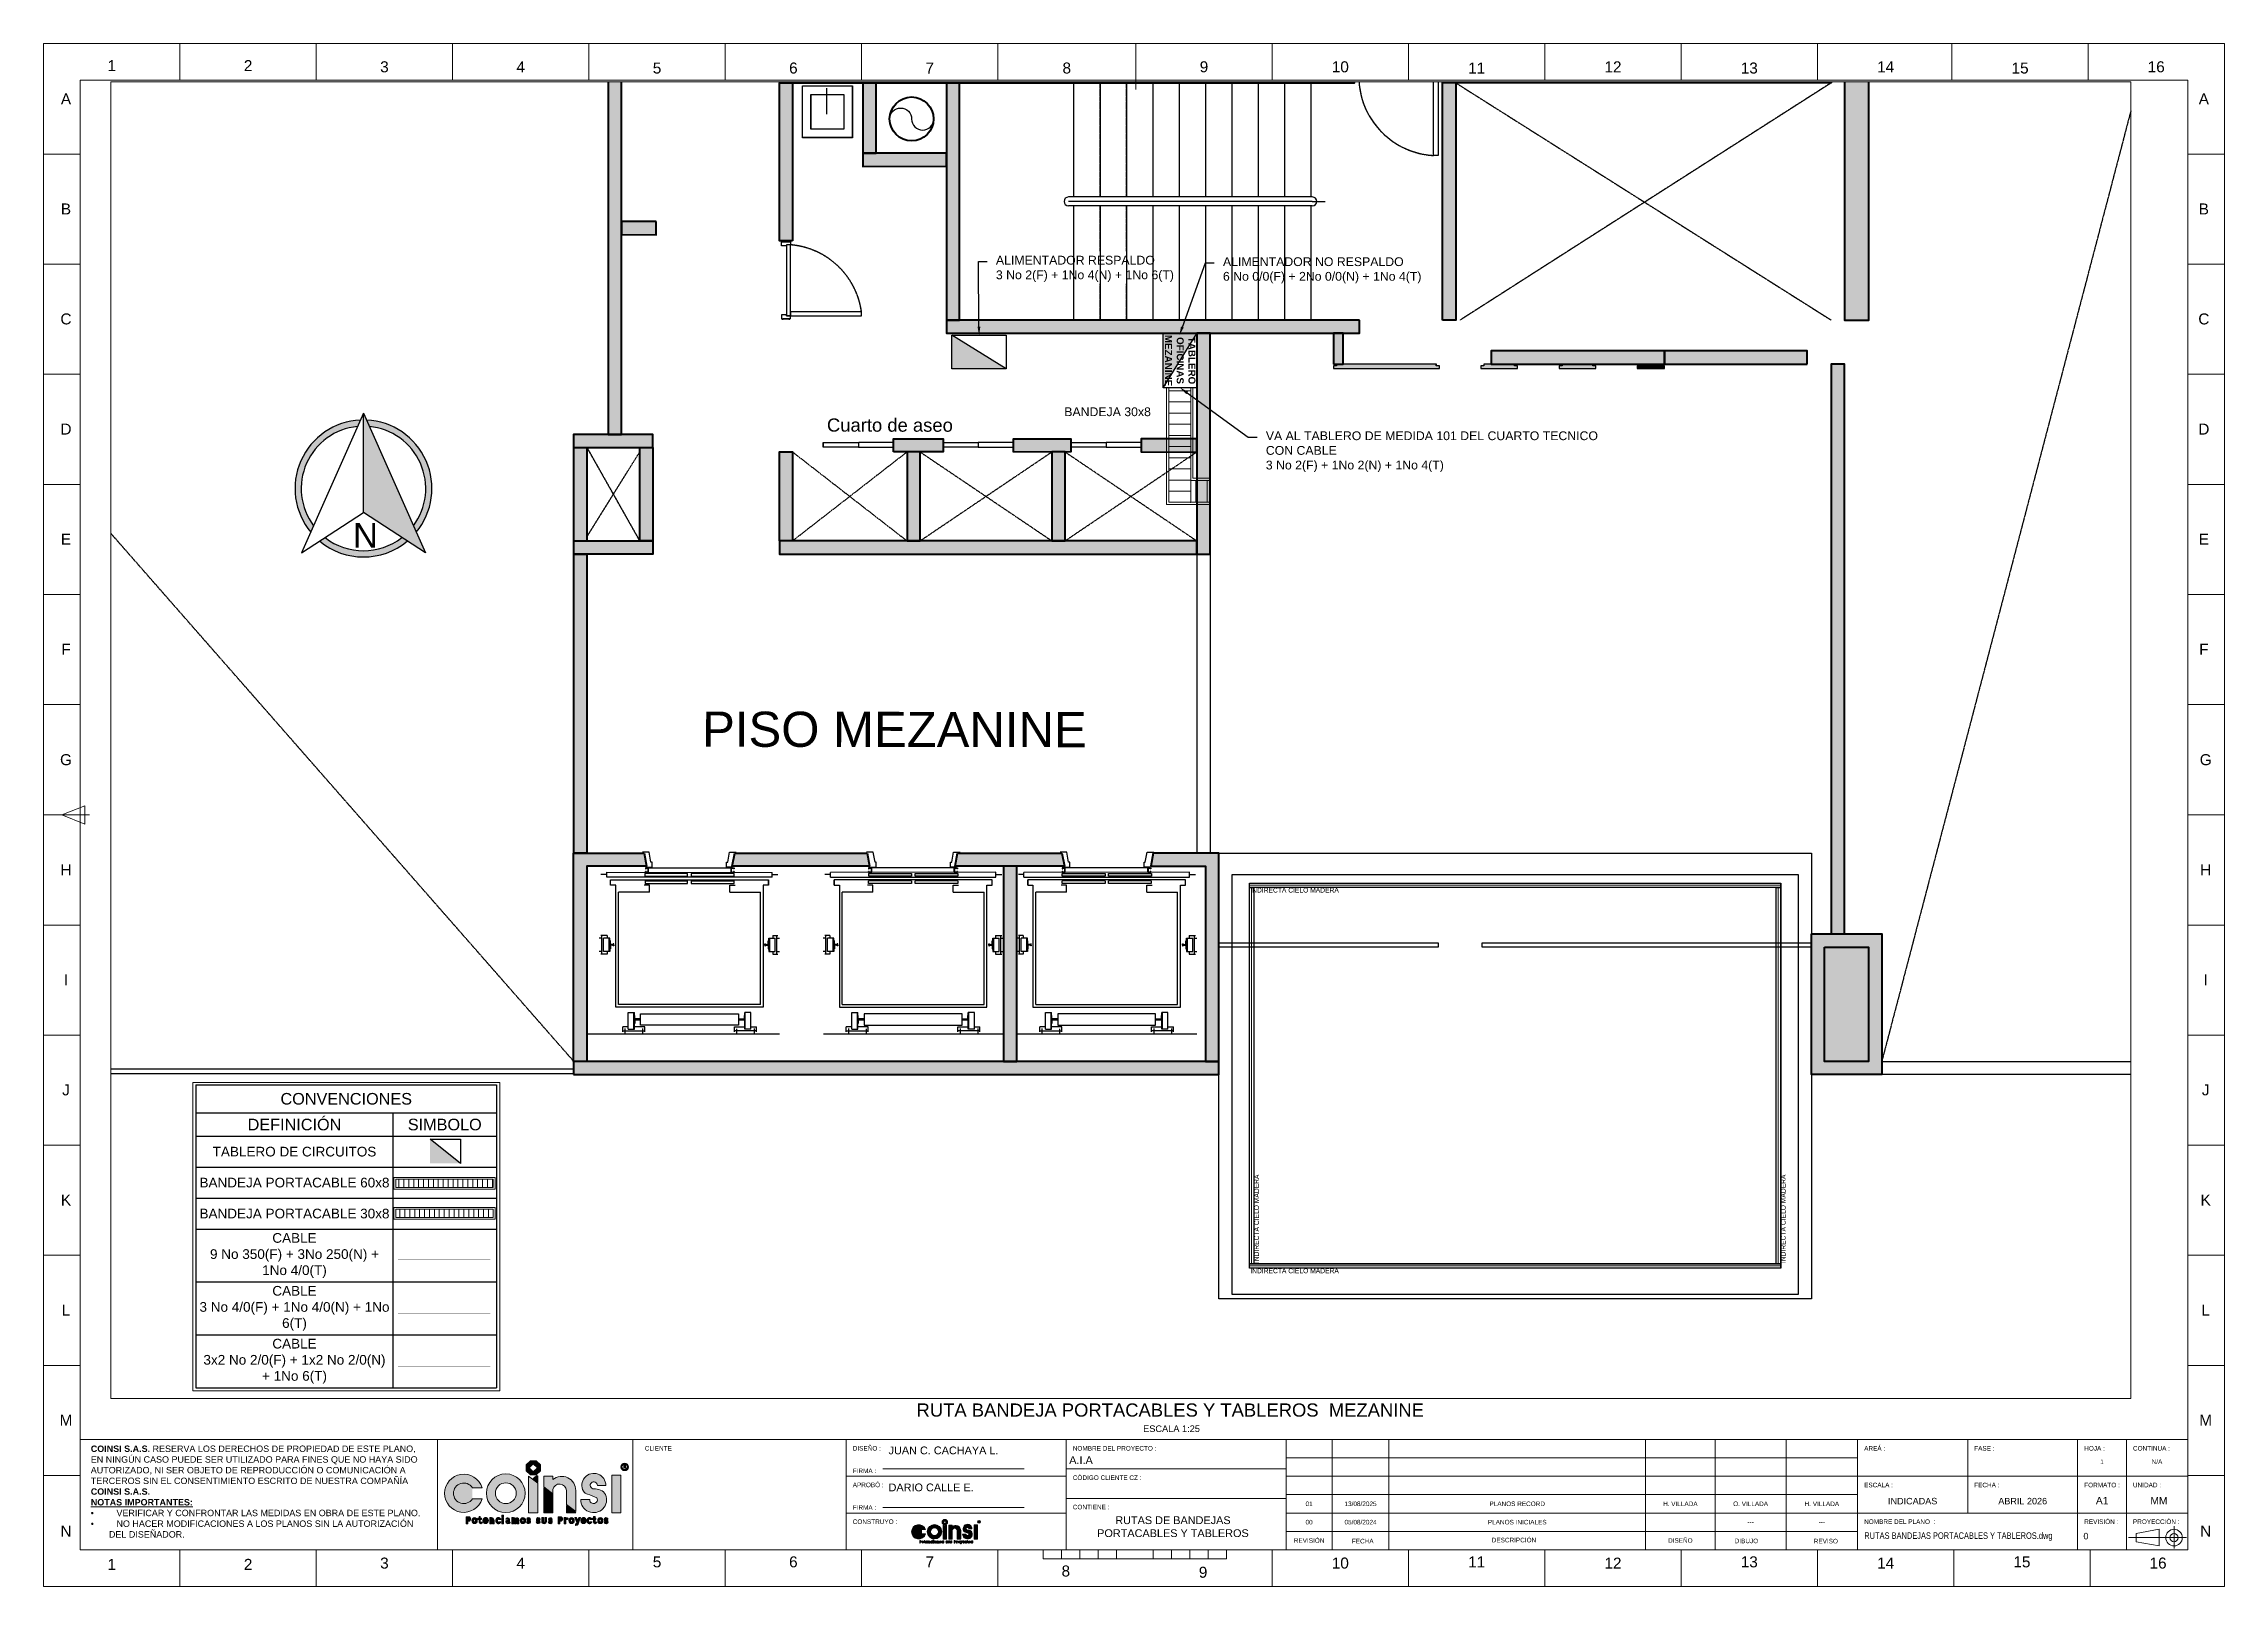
# Paper-space layout 'MEZANINE' of a CAD drawing. Header units: millimetres. Extents: x -541 to 452, y 214 to 916.
# The model-space entities are those that its viewports show. They can reach past a viewport. Long polylines and large blocks are cut down to what shows.
import ezdxf
from ezdxf import colors
from ezdxf.entities.mleader import LeaderData, LeaderLine
from ezdxf.lldxf.tags import DXFTag
from ezdxf.math import Vec2, Vec3

# ---------------------------------------------------------------- set-up
doc = ezdxf.new("R2010")
doc.units = ezdxf.units.MM
for name, pattern in [('CENTER2', [28.575, 19.05, -3.175, 3.175, -3.175]), ('DASHDOT2', [0.5, 0.25, -0.125, 0, -0.125]), ('DASHED2', [9.525, 6.35, -3.175]), ('HIDDEN', [9.525, 6.35, -3.175]), ('HIDDEN2', [4.7625, 3.175, -1.5875])]:
    doc.linetypes.add(name, pattern=pattern)
doc.layers.get('Defpoints').update_dxf_attribs({"color": 8})
for name, color, linetype, lineweight in [('-CN-GYD-BANDEJA TIPO ESCALERA', 140, 'Continuous', 18), ('-CN-GYD-CAJETIN-A0', 7, 'Continuous', 5), ('-CN-GYD-LOGO COINSI', 7, 'Continuous', 5), ('-CN-GYD-TUBERÍA ILUMINACION', 5, 'Continuous', 18), ('Muro', 9, 'Continuous', 40), ('Piso', 251, 'Continuous', 30), ('TEXTOS', 8, 'Continuous', 20), ('Textos 1', 7, 'Continuous', 25), ('Vidrio', 8, 'Continuous', 30)]:
    doc.layers.add(name, color=color, linetype=linetype, lineweight=lineweight)
for name, color, linetype in [('0-amob', 8, 'Continuous'), ('1amobla', 253, 'Continuous'), ('A-HATCH CONCRETO', 8, 'Continuous'), ('AMOBLAMIENTO', 8, 'Continuous'), ('AREA PARQUEO', 8, 'Continuous'), ('ASCENSOR', 8, 'Continuous'), ('DIM', 8, 'Continuous'), ('Ducto', 142, 'Continuous'), ('E-BORDE LOSA', 8, 'Continuous'), ('F-2', 8, 'Continuous'), ('GG_ILUMINACIÓN 03', 82, 'Continuous'), ('JCA_HATCH 254', 252, 'Continuous'), ('JCA_PROYECCIONES', 1, 'HIDDEN2'), ('LINEA-1', 8, 'Continuous'), ('MARCO', 4, 'Continuous'), ('MUEBLE', 8, 'Continuous'), ('NORTE', 7, 'Continuous'), ('PROYECCION', 8, 'DASHED2'), ('TB', 7, 'Continuous')]:
    doc.layers.add(name, color=color, linetype=linetype)
doc.layers.add('DIM-25', color=8, linetype='Continuous', plot=False)
doc.styles.add('Annotative', font='arial.ttf', dxfattribs={"height": 2.5})
doc.styles.add('ARIAL', font='arial.ttf')
doc.styles.get("Standard").update_dxf_attribs({"font": 'arial.ttf'})
tags = doc.linetypes.add('AiX_LINE', pattern='A,0.5,-0.2,["AiX",Standard,S=0.1,R=0,X=-0.1,Y=-0.05],-0.25', length=0.95).pattern_tags.tags
tags[6] = DXFTag(74, 10)

psp = doc.layouts.new('MEZANINE')

# ---------------------------------------------------------------- texts
at = {"insert": (-232.87, 297.32), "char_height": 6, "width": 409.1043, "attachment_point": 1}
psp.add_mtext('\\pxi-4,l4,qc,t4;RUTA BANDEJA PORTACABLES Y TABLEROS  MEZANINE\\P{\\H0.5x; ESCALA 1:25}', dxfattribs=at)

msp = doc.modelspace()

# ---------------------------------------------------------------- texts
at = {"layer": 'TEXTOS'}
msp.add_text('PISO MEZANINE', height=0.4, rotation=359.9331, dxfattribs=at).set_placement((51.925, -226.559))
at = {"layer": 'Textos 1', "color": 30, "true_color": 0xf8991e, "insert": (57.54, -221.864), "char_height": 0.08, "attachment_point": 1, "rotation": 270}
msp.add_mtext_dynamic_manual_height_columns('\\pxqc;{\\fArial|b1|i0|c0|p34;TABLERO OFICINAS MEZANINE}', width=0.59982, gutter_width=0.325, heights=[0], dxfattribs=at)
at = {"layer": 'Textos 1', "insert": (56.047, -222.697, 0), "char_height": 0.1, "width": 6.217248937900877e-15, "attachment_point": 1, "bg_fill": 3, "box_fill_scale": 1.5, "bg_fill_color": 256, "bg_fill_transparency": 0}
msp.add_mtext('BANDEJA 30x8', dxfattribs=at)

# ---------------------------------------------------------------- blocks, each defined once
blk = doc.blocks.new('LOGO COINSI')
at = {"layer": '-CN-GYD-LOGO COINSI'}
h = blk.add_hatch(color=256, dxfattribs=at)
h.set_gradient(color1=(128, 128, 128), color2=(128, 128, 128), tint=1)
h.paths.add_polyline_path([(1.5, -3.6), (3.6, -1.5), (3.6, 1.5), (1.5, 3.6), (-1.5, 3.6), (-3.6, 1.5), (-3.6, -1.5), (-1.5, -3.6)])
h.paths.add_polyline_path([(0, -2.1), (-2.1, 0), (0, 2.1), (2.1, 0)], flags=16)
h = blk.add_hatch(color=256, dxfattribs=at)
h.set_gradient(color1=(128, 128, 128), color2=(128, 128, 128), tint=1)
h.paths.add_polyline_path([(44.6, 0.5, 1), (48.4, 0.5, 1)])
h.paths.add_polyline_path([(47.9, 0.5, -1), (45.1, 0.5, -1)], flags=16)
h.paths.add_polyline_path([(46, 1.3), (46.3, 1.3), (46.7, 1.3, -0.881847), (46.7, 0.5), (47.3, -0.1), (46.9, -0.1), (46.3, 0.5), (46.3, -0.1), (46, -0.1)], flags=0)
h.paths.add_polyline_path([(46.3, 1.1), (46.7, 1.1, -0.827783), (46.7, 0.7), (46.3, 0.7)], flags=0)
h = blk.add_hatch(color=256, dxfattribs=at)
h.set_gradient(color1=(128, 128, 128), color2=(128, 128, 128), tint=1)
edge = h.paths.add_edge_path()
edge.add_line((-31, -10.1), (-26.1, -10.1))
edge.add_arc((-35.5, -12.9), 9.84, 17.0485, 342.9515)
edge.add_line((-26.1, -15.8), (-31, -15.8))
edge.add_arc((-35.5, -12.9), 5.3, 32.9761, 327.0239, ccw=False)
h = blk.add_hatch(color=256, dxfattribs=at)
h.set_gradient(color1=(128, 128, 128), color2=(128, 128, 128), tint=1)
h.paths.add_polyline_path([(-23.8, -12.9, 1), (-4.2, -12.9, 1)])
h.paths.add_polyline_path([(-8.7, -12.9, -1), (-19.3, -12.9, -1)], flags=16)
at = {"layer": '-CN-GYD-LOGO COINSI', "true_color": 0xf4d24e}
h = blk.add_hatch(color=53, dxfattribs=at)
h.set_gradient(color1=(248, 153, 30), color2=(248, 153, 30), tint=1)
h.paths.add_polyline_path([(-2.4, -4.2), (2.3, -7.8), (2.3, -22.8), (-2.4, -22.8)])
h = blk.add_hatch(color=53, dxfattribs=at)
h.set_gradient(color1=(248, 153, 30), color2=(248, 153, 30), tint=1)
h.paths.add_polyline_path([(2.3, -4), (1.6, -4), (-0.1, -5.4), (2.3, -7.2)])
at = {"layer": '-CN-GYD-LOGO COINSI'}
h = blk.add_hatch(color=256, dxfattribs=at)
h.set_gradient(color1=(128, 128, 128), color2=(128, 128, 128), tint=1)
h.paths.add_polyline_path([(9.9, -6), (9.9, -4.2), (5.3, -4.2), (5.3, -9.6), (9.9, -13.2), (9.9, -11, -0.872813), (16.9, -11.6), (16.9, -18.6), (21.6, -22.2), (21.6, -11.6, 0.647159)])
at = {"layer": '-CN-GYD-LOGO COINSI', "true_color": 0xf4d24e}
h = blk.add_hatch(color=53, dxfattribs=at)
h.set_gradient(color1=(248, 153, 30), color2=(248, 153, 30), tint=1)
h.paths.add_polyline_path([(5.3, -10.2), (9.9, -13.8), (9.9, -22.8), (5.3, -22.8)])
at = {"layer": '-CN-GYD-LOGO COINSI'}
h = blk.add_hatch(color=256, dxfattribs=at)
h.set_gradient(color1=(128, 128, 128), color2=(128, 128, 128), tint=1)
h.paths.add_polyline_path([(25.5, -11.9, 0.15722), (27.6, -13.4, -0.028285), (32.3, -15.2, -1.367151), (28.7, -16.1), (24.1, -16.1, 1.227605), (36.8, -13.6, 0.279305), (30.8, -10.7, -2.55302), (32.6, -9), (36.9, -9, 1.307532)])
h = blk.add_hatch(color=256, dxfattribs=at)
h.set_gradient(color1=(128, 128, 128), color2=(128, 128, 128), tint=1)
h.paths.add_polyline_path([(44.5, -3.7), (39.9, -3.7), (39.9, -22.8), (44.5, -22.8)])
at = {"layer": '-CN-GYD-LOGO COINSI', "true_color": 0xf4d24e}
h = blk.add_hatch(color=53, dxfattribs=at)
h.set_gradient(color1=(248, 153, 30), color2=(248, 153, 30), tint=1)
h.paths.add_polyline_path([(16.9, -19.2), (21.6, -22.8), (16.9, -22.8)])
at = {"layer": '-CN-GYD-LOGO COINSI'}
h = blk.add_hatch(color=256, dxfattribs=at)
h.set_gradient(color1=(128, 128, 128), color2=(128, 128, 128), tint=1)
h.paths.add_polyline_path([(-33.3, -27.2), (-33, -27.2, 1), (-33, -24.9), (-34.1, -24.9), (-34.1, -28.4), (-33.3, -28.4)])
h.paths.add_polyline_path([(-33.3, -26.4), (-33.3, -25.6), (-33, -25.6, -1), (-33, -26.4)], flags=16)
h = blk.add_hatch(color=256, dxfattribs=at)
h.set_gradient(color1=(128, 128, 128), color2=(128, 128, 128), tint=1)
edge = h.paths.add_edge_path()
edge.add_ellipse((-29.9, -26.8), major_axis=(0, 1.55), ratio=0.869732, start_angle=0, end_angle=360)
edge = h.paths.add_edge_path(flags=16)
edge.add_spline(control_points=[(-29.9, -26.1), (-29.9, -26.1), (-30, -26.1), (-30.2, -26.2), (-30.2, -26.3), (-30.4, -26.5), (-30.4, -26.6), (-30.4, -26.9), (-30.4, -27), (-30.3, -27.3), (-30.3, -27.4), (-30.1, -27.5), (-30.1, -27.6), (-29.9, -27.6), (-29.9, -27.6), (-29.7, -27.6), (-29.6, -27.5), (-29.5, -27.4), (-29.4, -27.3), (-29.3, -27.1), (-29.3, -26.9), (-29.3, -26.6), (-29.4, -26.5), (-29.5, -26.3), (-29.6, -26.2), (-29.7, -26.1), (-29.8, -26.1), (-29.9, -26.1), (-29.9, -26.1), (-29.9, -26.1)], knot_values=[0, 0, 0, 0, 0.478588, 0.478588, 0.957176, 0.957176, 1.435763, 1.435763, 1.914351, 1.914351, 2.392939, 2.392939, 2.871527, 2.871527, 3.350114, 3.350114, 3.828702, 3.828702, 4.30729, 4.30729, 4.785878, 4.785878, 5.264465, 5.264465, 5.743053, 5.743053, 6.221641, 6.221641, 6.283185, 6.283185, 6.283185, 6.283185], degree=3, periodic=0)
h = blk.add_hatch(color=256, dxfattribs=at)
h.set_gradient(color1=(128, 128, 128), color2=(128, 128, 128), tint=1)
edge = h.paths.add_edge_path()
edge.add_line((-27.6, -26.3), (-28.2, -26.3))
edge.add_line((-28.2, -26.3), (-28.2, -25.6))
edge.add_line((-28.2, -25.6), (-27.6, -25.6))
edge.add_line((-27.6, -25.6), (-27.6, -24.7))
edge.add_line((-27.6, -24.7), (-27, -24.7))
edge.add_line((-27, -24.7), (-27, -25.6))
edge.add_line((-27, -25.6), (-26.4, -25.6))
edge.add_line((-26.4, -25.6), (-26.4, -26.3))
edge.add_line((-26.4, -26.3), (-27, -26.3))
edge.add_line((-27, -26.3), (-27, -27.6))
edge.add_arc((-26.8, -27.5), 0.2, 192.4568, 356.7326)
edge.add_line((-26.6, -27.6), (-25.9, -27.6))
edge.add_arc((-26.8, -27.5), 0.838, 182.8161, 359.3518, ccw=False)
edge.add_line((-27.6, -27.6), (-27.6, -26.3))
h = blk.add_hatch(color=256, dxfattribs=at)
h.set_gradient(color1=(128, 128, 128), color2=(128, 128, 128), tint=1)
edge = h.paths.add_edge_path()
edge.add_spline(control_points=[(-22.9, -27.1), (-22.8, -26.2), (-23.2, -25.5), (-24, -25.3), (-24.7, -25.1), (-25.4, -25.6), (-25.6, -26.4), (-25.8, -27.3), (-25.4, -28), (-24.7, -28.3), (-24, -28.6), (-23.3, -28.2), (-23, -27.4)], knot_values=[0, 0, 0, 0, 1.514313, 1.514313, 1.514313, 3.028625, 3.028625, 3.028625, 4.542938, 4.542938, 4.542938, 6.057251, 6.057251, 6.057251, 6.057251], weights=[1, 0.817861, 0.817861, 1, 0.817861, 0.817861, 1, 0.817861, 0.817861, 1, 0.817861, 0.817861, 1], degree=3, periodic=0)
edge.add_spline(control_points=[(-23, -27.4), (-23.3, -27.4), (-23.6, -27.4), (-23.9, -27.4)], knot_values=[9.126652, 9.126652, 9.126652, 9.126652, 10.126652, 10.126652, 10.126652, 10.126652], weights=[1, 1, 1, 1], degree=3, periodic=0)
edge.add_spline(control_points=[(-23.9, -27.4), (-23.9, -27.4), (-23.9, -27.5), (-24, -27.5), (-24.1, -27.6), (-24.2, -27.6), (-24.3, -27.6), (-24.4, -27.6), (-24.5, -27.5), (-24.7, -27.4), (-24.7, -27.3), (-24.8, -27.1), (-24.8, -27.1), (-24.8, -27.1)], knot_values=[7.057251, 7.057251, 7.057251, 7.057251, 7.15134, 7.15134, 7.629928, 7.629928, 8.108516, 8.108516, 8.587103, 8.587103, 9.065691, 9.065691, 9.126652, 9.126652, 9.126652, 9.126652], weights=[1, 1, 1, 1, 1, 1, 1, 1, 1, 1, 1, 1, 1, 1], degree=3, periodic=0)
edge.add_spline(control_points=[(-24.8, -27.1), (-24.2, -27.1), (-23.5, -27.1), (-22.9, -27.1)], knot_values=[6.057251, 6.057251, 6.057251, 6.057251, 7.057251, 7.057251, 7.057251, 7.057251], weights=[1, 1, 1, 1], degree=3, periodic=0)
edge = h.paths.add_edge_path(flags=16)
edge.add_spline(control_points=[(-23.8, -26.5), (-23.8, -26.5), (-23.8, -26.4), (-23.9, -26.3), (-23.9, -26.2), (-24.1, -26.1), (-24.2, -26.1), (-24.2, -26.1), (-24.3, -26.1), (-24.3, -26.1), (-24.3, -26.1), (-24.4, -26.1), (-24.5, -26.2), (-24.6, -26.3), (-24.7, -26.4), (-24.7, -26.5), (-24.7, -26.5), (-24.4, -26.5), (-24.1, -26.5), (-23.8, -26.5)], knot_values=[0, 0, 0, 0, 0.11886, 0.11886, 0.597448, 0.597448, 1.076035, 1.076035, 1.13758, 1.13758, 1.13758, 1.616168, 1.616168, 2.094755, 2.094755, 2.275045, 2.275045, 2.275045, 3.275045, 3.275045, 3.275045, 3.275045], weights=[1, 1, 1, 1, 1, 1, 1, 1, 1, 1, 1, 1, 1, 1, 1, 1, 1, 1, 1, 1], degree=3, periodic=0)
h = blk.add_hatch(color=256, dxfattribs=at)
h.set_gradient(color1=(128, 128, 128), color2=(128, 128, 128), tint=1)
edge = h.paths.add_edge_path()
edge.add_line((-20, -28.4), (-20, -26.6))
edge.add_arc((-21.1, -26.6), 1.1, 360, 435.9683)
edge.add_line((-20.8, -25.5), (-21.3, -25.5))
edge.add_line((-21.3, -25.5), (-21.3, -25.3))
edge.add_line((-21.3, -25.3), (-22.2, -25.3))
edge.add_line((-22.2, -25.3), (-22.2, -28.4))
edge.add_line((-22.2, -28.4), (-21.3, -28.4))
edge.add_line((-21.3, -28.4), (-21.3, -26.6))
edge.add_arc((-21.1, -26.6), 0.266, 0, 180, ccw=False)
edge.add_line((-20.8, -26.6), (-20.8, -28.4))
edge.add_line((-20.8, -28.4), (-20, -28.4))
h = blk.add_hatch(color=256, dxfattribs=at)
h.set_gradient(color1=(128, 128, 128), color2=(128, 128, 128), tint=1)
edge = h.paths.add_edge_path()
edge.add_spline(control_points=[(-16.5, -27.4), (-16.7, -28.1), (-17.3, -28.5), (-18, -28.4), (-18.6, -28.2), (-19.1, -27.7), (-19.1, -26.9), (-19.1, -26.1), (-18.7, -25.5), (-18, -25.3), (-17.4, -25.2), (-16.8, -25.5), (-16.5, -26.3), (-16.8, -26.3), (-17.1, -26.3), (-17.4, -26.3), (-17.4, -26.2), (-17.5, -26.2), (-17.6, -26.1), (-17.6, -26.1), (-17.7, -26.1), (-17.7, -26.1), (-17.7, -26.1), (-17.8, -26.1), (-17.9, -26.1), (-18, -26.2), (-18.1, -26.3), (-18.2, -26.5), (-18.3, -26.6), (-18.3, -26.9), (-18.3, -27), (-18.2, -27.3), (-18.1, -27.4), (-18, -27.5), (-17.9, -27.6), (-17.8, -27.6), (-17.7, -27.6), (-17.6, -27.6), (-17.5, -27.5), (-17.4, -27.4), (-17.4, -27.4), (-17.4, -27.4), (-17.1, -27.4), (-16.8, -27.4), (-16.5, -27.4)], knot_values=[0, 0, 0, 0, 1.382573, 1.382573, 1.382573, 2.765147, 2.765147, 2.765147, 4.14772, 4.14772, 4.14772, 5.530294, 5.530294, 5.530294, 6.530294, 6.530294, 6.530294, 6.724306, 6.724306, 7.202893, 7.202893, 7.264438, 7.264438, 7.264438, 7.743025, 7.743025, 8.221613, 8.221613, 8.700201, 8.700201, 9.178789, 9.178789, 9.657377, 9.657377, 10.135964, 10.135964, 10.614552, 10.614552, 11.09314, 11.09314, 11.245726, 11.245726, 11.245726, 12.245726, 12.245726, 12.245726, 12.245726], weights=[1, 0.846951, 0.846951, 1, 0.846951, 0.846951, 1, 0.846951, 0.846951, 1, 0.846951, 0.846951, 1, 1, 1, 1, 1, 1, 1, 1, 1, 1, 1, 1, 1, 1, 1, 1, 1, 1, 1, 1, 1, 1, 1, 1, 1, 1, 1, 1, 1, 1, 1, 1, 1], degree=3, periodic=0)
h = blk.add_hatch(color=256, dxfattribs=at)
h.set_gradient(color1=(128, 128, 128), color2=(128, 128, 128), tint=1)
h.paths.add_polyline_path([(-16.1, -25), (-15.1, -25), (-15.1, -24.1), (-16.1, -24.1)])
h = blk.add_hatch(color=256, dxfattribs=at)
h.set_gradient(color1=(128, 128, 128), color2=(128, 128, 128), tint=1)
h.paths.add_polyline_path([(-16.1, -28.4), (-15.1, -28.4), (-15.1, -25.3), (-16.1, -25.3)])
h = blk.add_hatch(color=256, dxfattribs=at)
h.set_gradient(color1=(128, 128, 128), color2=(128, 128, 128), tint=1)
h.paths.add_polyline_path([(-12.7, -26.6, 1.957984), (-12.4, -28.1, 0.157661), (-11.9, -28.3), (-11.8, -27.8, -0.352369), (-12.1, -27.5), (-12.1, -26.3, 0.900848), (-14, -26.1), (-13.4, -26.1, -0.770996), (-12.7, -26.3)])
h.paths.add_polyline_path([(-12.7, -27.5, -1), (-13.5, -27.5, -1)], flags=16)
h = blk.add_hatch(color=256, dxfattribs=at)
h.set_gradient(color1=(128, 128, 128), color2=(128, 128, 128), tint=1)
h.paths.add_polyline_path([(-7.4, -26.2, 0.292399), (-8, -25.5), (-8.6, -25.5, 0.390681), (-9.2, -25.9, 0.305296), (-9.6, -25.5), (-10.1, -25.5), (-10.1, -25.3), (-10.9, -25.3), (-10.9, -28.4), (-10.1, -28.4), (-10.1, -26.6, -1), (-9.6, -26.6), (-9.6, -28.4), (-8.7, -28.4), (-8.7, -26.6, -1.000553), (-8.2, -26.6), (-8.2, -28.4), (-7.4, -28.4)])
h = blk.add_hatch(color=256, dxfattribs=at)
h.set_gradient(color1=(128, 128, 128), color2=(128, 128, 128), tint=1)
edge = h.paths.add_edge_path()
edge.add_ellipse((-5.3, -26.8), major_axis=(0, 1.55), ratio=0.869732, start_angle=0, end_angle=360)
edge = h.paths.add_edge_path(flags=16)
edge.add_spline(control_points=[(-5.3, -26.1), (-5.4, -26.1), (-5.4, -26.1), (-5.6, -26.2), (-5.7, -26.3), (-5.8, -26.5), (-5.8, -26.6), (-5.9, -26.9), (-5.8, -27), (-5.8, -27.3), (-5.7, -27.4), (-5.6, -27.5), (-5.5, -27.6), (-5.3, -27.6), (-5.3, -27.6), (-5.1, -27.6), (-5.1, -27.5), (-4.9, -27.4), (-4.9, -27.3), (-4.8, -27.1), (-4.7, -26.9), (-4.8, -26.6), (-4.8, -26.5), (-4.9, -26.3), (-5, -26.2), (-5.1, -26.1), (-5.2, -26.1), (-5.3, -26.1), (-5.3, -26.1), (-5.3, -26.1)], knot_values=[0, 0, 0, 0, 0.478588, 0.478588, 0.957176, 0.957176, 1.435763, 1.435763, 1.914351, 1.914351, 2.392939, 2.392939, 2.871527, 2.871527, 3.350114, 3.350114, 3.828702, 3.828702, 4.30729, 4.30729, 4.785878, 4.785878, 5.264465, 5.264465, 5.743053, 5.743053, 6.221641, 6.221641, 6.283185, 6.283185, 6.283185, 6.283185], degree=3, periodic=0)
h = blk.add_hatch(color=256, dxfattribs=at)
h.set_gradient(color1=(128, 128, 128), color2=(128, 128, 128), tint=1)
h.paths.add_polyline_path([(-2.1, -27.2, -1.381066), (-2.7, -27.4), (-3.4, -27.4, 1.227605), (-1.5, -27, 0.268229), (-2.3, -26.5, -2.852099), (-2.1, -26.3), (-1.4, -26.3, 1.307532), (-3.2, -26.7, 0.15722), (-2.9, -27, -0.030152)])
h = blk.add_hatch(color=256, dxfattribs=at)
h.set_gradient(color1=(128, 128, 128), color2=(128, 128, 128), tint=1)
h.paths.add_polyline_path([(3.4, -27, 0.268229), (2.6, -26.5, -2.852099), (2.8, -26.3), (3.5, -26.3, 1.307532), (1.7, -26.7, 0.15722), (2, -27, -0.030152), (2.8, -27.2, -1.381066), (2.2, -27.4), (1.5, -27.4, 1.227605)])
h = blk.add_hatch(color=256, dxfattribs=at)
h.set_gradient(color1=(128, 128, 128), color2=(128, 128, 128), tint=1)
h.paths.add_polyline_path([(5.1, -27.2), (5.1, -25.3), (4.3, -25.3), (4.3, -27.3, 0.942727), (6.7, -27.3), (6.7, -25.3), (5.9, -25.3), (5.9, -27.2, -1)])
h = blk.add_hatch(color=256, dxfattribs=at)
h.set_gradient(color1=(128, 128, 128), color2=(128, 128, 128), tint=1)
h.paths.add_polyline_path([(9.6, -27, 0.268229), (8.7, -26.5, -2.852099), (9, -26.3), (9.6, -26.3, 1.307532), (7.9, -26.7, 0.15722), (8.2, -27, -0.030152), (8.9, -27.2, -1.381066), (8.4, -27.4), (7.6, -27.4, 1.227605)])
h = blk.add_hatch(color=256, dxfattribs=at)
h.set_gradient(color1=(128, 128, 128), color2=(128, 128, 128), tint=1)
h.paths.add_polyline_path([(13.5, -27.2), (13.8, -27.2, 1), (13.8, -24.9), (12.7, -24.9), (12.7, -28.4), (13.5, -28.4)])
h.paths.add_polyline_path([(13.5, -26.4), (13.5, -25.6), (13.8, -25.6, -1), (13.8, -26.4)], flags=16)
h = blk.add_hatch(color=256, dxfattribs=at)
h.set_gradient(color1=(128, 128, 128), color2=(128, 128, 128), tint=1)
h.paths.add_polyline_path([(15.7, -28.4), (16.6, -28.4), (16.6, -26.6, -0.414214), (16.8, -26.3), (17.4, -26.3, 1), (17.4, -25.5), (16.6, -25.5), (16.6, -25.3), (15.7, -25.3)])
h = blk.add_hatch(color=256, dxfattribs=at)
h.set_gradient(color1=(128, 128, 128), color2=(128, 128, 128), tint=1)
edge = h.paths.add_edge_path()
edge.add_ellipse((19.5, -26.8), major_axis=(0, 1.55), ratio=0.869732, start_angle=0, end_angle=360)
edge = h.paths.add_edge_path(flags=16)
edge.add_spline(control_points=[(19.5, -26.1), (19.4, -26.1), (19.3, -26.1), (19.2, -26.2), (19.1, -26.3), (19, -26.5), (18.9, -26.6), (18.9, -26.9), (18.9, -27), (19, -27.3), (19.1, -27.4), (19.2, -27.5), (19.3, -27.6), (19.4, -27.6), (19.5, -27.6), (19.6, -27.6), (19.7, -27.5), (19.9, -27.4), (19.9, -27.3), (20, -27.1), (20, -26.9), (20, -26.6), (20, -26.5), (19.9, -26.3), (19.8, -26.2), (19.6, -26.1), (19.6, -26.1), (19.5, -26.1), (19.5, -26.1), (19.5, -26.1)], knot_values=[0, 0, 0, 0, 0.478588, 0.478588, 0.957176, 0.957176, 1.435763, 1.435763, 1.914351, 1.914351, 2.392939, 2.392939, 2.871527, 2.871527, 3.350114, 3.350114, 3.828702, 3.828702, 4.30729, 4.30729, 4.785878, 4.785878, 5.264465, 5.264465, 5.743053, 5.743053, 6.221641, 6.221641, 6.283185, 6.283185, 6.283185, 6.283185], degree=3, periodic=0)
h = blk.add_hatch(color=256, dxfattribs=at)
h.set_gradient(color1=(128, 128, 128), color2=(128, 128, 128), tint=1)
h.paths.add_polyline_path([(22, -25.3), (21.2, -25.3), (22.2, -27.9), (22.1, -28.1, -0.209065), (21.5, -28.4), (21.4, -28.4), (21.4, -29.3), (21.7, -29.3, 0.245879), (22.8, -28.6), (24, -25.3), (23.2, -25.3), (22.6, -26.8)])
h = blk.add_hatch(color=256, dxfattribs=at)
h.set_gradient(color1=(128, 128, 128), color2=(128, 128, 128), tint=1)
edge = h.paths.add_edge_path()
edge.add_spline(control_points=[(26.9, -27.1), (27, -26.2), (26.6, -25.5), (25.8, -25.3), (25.1, -25.1), (24.5, -25.6), (24.3, -26.4), (24.1, -27.3), (24.4, -28), (25.1, -28.3), (25.9, -28.6), (26.5, -28.2), (26.8, -27.4)], knot_values=[0, 0, 0, 0, 1.514313, 1.514313, 1.514313, 3.028625, 3.028625, 3.028625, 4.542938, 4.542938, 4.542938, 6.057251, 6.057251, 6.057251, 6.057251], weights=[1, 0.817861, 0.817861, 1, 0.817861, 0.817861, 1, 0.817861, 0.817861, 1, 0.817861, 0.817861, 1], degree=3, periodic=0)
edge.add_spline(control_points=[(26.8, -27.4), (26.5, -27.4), (26.2, -27.4), (25.9, -27.4)], knot_values=[9.126652, 9.126652, 9.126652, 9.126652, 10.126652, 10.126652, 10.126652, 10.126652], weights=[1, 1, 1, 1], degree=3, periodic=0)
edge.add_spline(control_points=[(25.9, -27.4), (25.9, -27.4), (25.9, -27.5), (25.8, -27.5), (25.7, -27.6), (25.6, -27.6), (25.5, -27.6), (25.4, -27.6), (25.3, -27.5), (25.2, -27.4), (25.1, -27.3), (25.1, -27.1), (25.1, -27.1), (25, -27.1)], knot_values=[7.057251, 7.057251, 7.057251, 7.057251, 7.15134, 7.15134, 7.629928, 7.629928, 8.108516, 8.108516, 8.587103, 8.587103, 9.065691, 9.065691, 9.126652, 9.126652, 9.126652, 9.126652], weights=[1, 1, 1, 1, 1, 1, 1, 1, 1, 1, 1, 1, 1, 1], degree=3, periodic=0)
edge.add_spline(control_points=[(25, -27.1), (25.7, -27.1), (26.3, -27.1), (26.9, -27.1)], knot_values=[6.057251, 6.057251, 6.057251, 6.057251, 7.057251, 7.057251, 7.057251, 7.057251], weights=[1, 1, 1, 1], degree=3, periodic=0)
edge = h.paths.add_edge_path(flags=16)
edge.add_spline(control_points=[(26.1, -26.5), (26, -26.5), (26, -26.4), (26, -26.3), (25.9, -26.2), (25.7, -26.1), (25.7, -26.1), (25.6, -26.1), (25.6, -26.1), (25.6, -26.1), (25.5, -26.1), (25.4, -26.1), (25.3, -26.2), (25.2, -26.3), (25.1, -26.4), (25.1, -26.5), (25.1, -26.5), (25.4, -26.5), (25.7, -26.5), (26.1, -26.5)], knot_values=[0, 0, 0, 0, 0.11886, 0.11886, 0.597448, 0.597448, 1.076035, 1.076035, 1.13758, 1.13758, 1.13758, 1.616168, 1.616168, 2.094755, 2.094755, 2.275045, 2.275045, 2.275045, 3.275045, 3.275045, 3.275045, 3.275045], weights=[1, 1, 1, 1, 1, 1, 1, 1, 1, 1, 1, 1, 1, 1, 1, 1, 1, 1, 1, 1], degree=3, periodic=0)
h = blk.add_hatch(color=256, dxfattribs=at)
h.set_gradient(color1=(128, 128, 128), color2=(128, 128, 128), tint=1)
edge = h.paths.add_edge_path()
edge.add_spline(control_points=[(29, -27.4), (29, -27.4), (29, -27.4), (28.9, -27.5), (28.8, -27.6), (28.7, -27.6), (28.6, -27.6), (28.4, -27.6), (28.4, -27.5), (28.2, -27.4), (28.2, -27.3), (28.1, -27), (28.1, -26.9), (28.1, -26.6), (28.1, -26.5), (28.3, -26.3), (28.3, -26.2), (28.5, -26.1), (28.6, -26.1), (28.6, -26.1), (28.6, -26.1), (28.6, -26.1), (28.7, -26.1), (28.8, -26.1), (28.9, -26.2), (28.9, -26.2), (29, -26.3)], knot_values=[6.530294, 6.530294, 6.530294, 6.530294, 6.682879, 6.682879, 7.161467, 7.161467, 7.640055, 7.640055, 8.118643, 8.118643, 8.59723, 8.59723, 9.075818, 9.075818, 9.554406, 9.554406, 10.032994, 10.032994, 10.511581, 10.511581, 10.511581, 10.573126, 10.573126, 11.051714, 11.051714, 11.245726, 11.245726, 11.245726, 11.245726], weights=[1, 1, 1, 1, 1, 1, 1, 1, 1, 1, 1, 1, 1, 1, 1, 1, 1, 1, 1, 1, 1, 1, 1, 1, 1, 1, 1], degree=3, periodic=0)
edge.add_spline(control_points=[(29, -26.3), (29.3, -26.3), (29.6, -26.3), (29.9, -26.3)], knot_values=[5.530294, 5.530294, 5.530294, 5.530294, 6.530294, 6.530294, 6.530294, 6.530294], weights=[1, 1, 1, 1], degree=3, periodic=0)
edge.add_spline(control_points=[(29.9, -26.3), (29.6, -25.5), (29, -25.2), (28.4, -25.3), (27.7, -25.5), (27.3, -26.1), (27.3, -26.9), (27.3, -27.7), (27.7, -28.2), (28.4, -28.4), (29.1, -28.5), (29.7, -28.1), (29.9, -27.4)], knot_values=[0, 0, 0, 0, 1.382573, 1.382573, 1.382573, 2.765147, 2.765147, 2.765147, 4.14772, 4.14772, 4.14772, 5.530294, 5.530294, 5.530294, 5.530294], weights=[1, 0.846951, 0.846951, 1, 0.846951, 0.846951, 1, 0.846951, 0.846951, 1, 0.846951, 0.846951, 1], degree=3, periodic=0)
edge.add_spline(control_points=[(29.9, -27.4), (29.6, -27.4), (29.3, -27.4), (29, -27.4)], knot_values=[11.245726, 11.245726, 11.245726, 11.245726, 12.245726, 12.245726, 12.245726, 12.245726], weights=[1, 1, 1, 1], degree=3, periodic=0)
h = blk.add_hatch(color=256, dxfattribs=at)
h.set_gradient(color1=(128, 128, 128), color2=(128, 128, 128), tint=1)
h.paths.add_polyline_path([(30.7, -26.3), (30.7, -27.6, 0.970215), (32.4, -27.6), (31.8, -27.6, -0.871401), (31.4, -27.6), (31.4, -26.3), (31.9, -26.3), (31.9, -25.6), (31.4, -25.6), (31.4, -24.7), (30.7, -24.7), (30.7, -25.6), (30.1, -25.6), (30.1, -26.3)])
h = blk.add_hatch(color=256, dxfattribs=at)
h.set_gradient(color1=(128, 128, 128), color2=(128, 128, 128), tint=1)
edge = h.paths.add_edge_path()
edge.add_ellipse((34.1, -26.8), major_axis=(0, 1.55), ratio=0.869732, start_angle=0, end_angle=360)
edge = h.paths.add_edge_path(flags=16)
edge.add_spline(control_points=[(34.1, -26.1), (34, -26.1), (33.9, -26.1), (33.8, -26.2), (33.7, -26.3), (33.6, -26.5), (33.5, -26.6), (33.5, -26.9), (33.5, -27), (33.6, -27.3), (33.7, -27.4), (33.8, -27.5), (33.9, -27.6), (34, -27.6), (34.1, -27.6), (34.2, -27.6), (34.3, -27.5), (34.5, -27.4), (34.5, -27.3), (34.6, -27.1), (34.6, -26.9), (34.6, -26.6), (34.6, -26.5), (34.5, -26.3), (34.4, -26.2), (34.2, -26.1), (34.2, -26.1), (34.1, -26.1), (34.1, -26.1), (34.1, -26.1)], knot_values=[0, 0, 0, 0, 0.478588, 0.478588, 0.957176, 0.957176, 1.435763, 1.435763, 1.914351, 1.914351, 2.392939, 2.392939, 2.871527, 2.871527, 3.350114, 3.350114, 3.828702, 3.828702, 4.30729, 4.30729, 4.785878, 4.785878, 5.264465, 5.264465, 5.743053, 5.743053, 6.221641, 6.221641, 6.283185, 6.283185, 6.283185, 6.283185], degree=3, periodic=0)
h = blk.add_hatch(color=256, dxfattribs=at)
h.set_gradient(color1=(128, 128, 128), color2=(128, 128, 128), tint=1)
h.paths.add_polyline_path([(37.4, -26.3), (38, -26.3, 1.307532), (36.2, -26.7, 0.15722), (36.6, -27, -0.030152), (37.3, -27.2, -1.381066), (36.8, -27.4), (36, -27.4, 1.227605), (38, -27, 0.268229), (37.1, -26.5, -2.852099)])
at = {"layer": '-CN-GYD-LOGO COINSI', "color": 8}
for points in [[(-3.6, -1.5), (-1.5, -3.6), (1.5, -3.6), (3.6, -1.5), (3.6, 1.5), (1.5, 3.6), (-1.5, 3.6), (-3.6, 1.5)], [(2.1, 0), (0, 2.1), (-2.1, 0), (0, -2.1)], [(39.9, -3.7), (44.5, -3.7), (44.5, -22.8), (39.9, -22.8)], [(-16.1, -25), (-15.1, -25), (-15.1, -24.1), (-16.1, -24.1)], [(-16.1, -28.4), (-15.1, -28.4), (-15.1, -25.3), (-16.1, -25.3)]]:
    blk.add_lwpolyline(points, close=True, dxfattribs=at)
for points in [[(46.7, 1.3, -0.881847), (46.7, 0.5), (47.3, -0.1), (46.9, -0.1), (46.3, 0.5), (46.3, -0.1), (46, -0.1), (46, 1.3), (46.3, 1.3), (46.7, 1.3)], [(46.7, 1.1, -0.827783), (46.7, 0.7), (46.3, 0.7), (46.3, 1.1), (46.7, 1.1)], [(-8.7, -26.6), (-8.7, -26.6, -1), (-8.2, -26.6), (-8.2, -28.4), (-7.4, -28.4), (-7.4, -26.2, 0.292399), (-8, -25.5), (-8.6, -25.5, 0.390681), (-9.2, -25.9, 0.305296), (-9.6, -25.5), (-10.1, -25.5), (-10.1, -25.3), (-10.9, -25.3), (-10.9, -28.4), (-10.1, -28.4), (-10.1, -26.6, -1), (-9.6, -26.6), (-9.6, -28.4), (-8.7, -28.4), (-8.7, -26.6)], [(-2.3, -26.5, -2.852099), (-2.1, -26.3), (-1.4, -26.3, 1.307532), (-3.2, -26.7, 0.15722), (-2.9, -27, -0.030152), (-2.1, -27.2, -1.381066), (-2.7, -27.4), (-3.4, -27.4, 1.227605), (-1.5, -27, 0.279305), (-2.4, -26.5)], [(2.6, -26.5, -2.852099), (2.8, -26.3), (3.5, -26.3, 1.307532), (1.7, -26.7, 0.15722), (2, -27, -0.030152), (2.8, -27.2, -1.381066), (2.2, -27.4), (1.5, -27.4, 1.227605), (3.4, -27, 0.279305), (2.5, -26.5)], [(5.1, -27.2), (5.1, -25.3), (4.3, -25.3), (4.3, -27.3, 0.942727), (6.7, -27.3), (6.7, -25.3), (5.9, -25.3), (5.9, -27.2, -1), (5.1, -27.2)], [(8.7, -26.5, -2.852099), (9, -26.3), (9.6, -26.3, 1.307532), (7.9, -26.7, 0.15722), (8.2, -27, -0.030152), (8.9, -27.2, -1.381066), (8.4, -27.4), (7.6, -27.4, 1.227605), (9.6, -27, 0.279305), (8.7, -26.5)], [(37.1, -26.5, -2.852099), (37.4, -26.3), (38, -26.3, 1.307532), (36.2, -26.7, 0.15722), (36.6, -27, -0.030152), (37.3, -27.2, -1.381066), (36.8, -27.4), (36, -27.4, 1.227605), (38, -27, 0.279305), (37.1, -26.5)]]:
    blk.add_lwpolyline(points, format="xyb", dxfattribs=at)
for points in [[(-31, -10.1), (-26.1, -10.1, 6.671852), (-26.1, -15.8), (-31, -15.8, -3.378535)], [(16.9, -11.6), (16.9, -18.6), (21.6, -22.2), (21.6, -11.6, 0.647159), (9.9, -6), (9.9, -4.2), (5.3, -4.2), (5.3, -9.6), (9.9, -13.2), (9.9, -11, -0.872813)], [(30.8, -10.7, -2.55302), (32.6, -9), (36.9, -9, 1.307532), (25.5, -11.9, 0.15722), (27.6, -13.4, -0.028285), (32.3, -15.2, -1.367151), (28.7, -16.1), (24.1, -16.1, 1.227605), (36.8, -13.6, 0.279305)], [(-33.3, -24.9), (-33, -24.9, -0.999459), (-33, -27.2), (-33.3, -27.2), (-33.3, -28.4), (-34.1, -28.4), (-34.1, -24.9)], [(-33.3, -26.4), (-33.3, -25.7), (-33, -25.7, -0.999459), (-33, -26.4)], [(-27.6, -26.3), (-28.2, -26.3), (-28.2, -25.6), (-27.6, -25.6), (-27.6, -24.7), (-27, -24.7), (-27, -25.6), (-26.4, -25.6), (-26.4, -26.3), (-27, -26.3), (-27, -27.6, 0.871401), (-26.6, -27.6), (-25.9, -27.6, -0.970215), (-27.6, -27.6)], [(-20, -28.4), (-20, -26.6, 0.344173), (-20.8, -25.5), (-21.3, -25.5), (-21.3, -25.3), (-22.2, -25.3), (-22.2, -28.4), (-21.3, -28.4), (-21.3, -26.6, -1), (-20.8, -26.6), (-20.8, -28.4)], [(-11.9, -28.3, -0.157661), (-12.4, -28.1, -1.957984), (-12.7, -26.6), (-12.7, -26.3, 0.770996), (-13.4, -26.1), (-14, -26.1, -0.900848), (-12.1, -26.3), (-12.1, -27.5, 0.352369), (-11.8, -27.8)], [(13.5, -24.9), (13.8, -24.9, -0.999459), (13.8, -27.2), (13.5, -27.2), (13.5, -28.4), (12.7, -28.4), (12.7, -24.9)], [(13.5, -25.6), (13.8, -25.6, -0.999459), (13.8, -26.4), (13.5, -26.4)], [(16.8, -26.3), (17.4, -26.3, 1), (17.4, -25.5), (16.6, -25.5), (16.6, -25.3), (15.7, -25.3), (15.7, -28.4), (16.6, -28.4), (16.6, -26.6, -0.414214)], [(21.5, -28.4), (21.4, -28.4), (21.4, -29.3), (21.7, -29.3, 0.245879), (22.8, -28.6), (24, -25.3), (23.2, -25.3), (22.6, -26.8), (22, -25.3), (21.2, -25.3), (22.2, -27.9), (22.1, -28.1, -0.209065)], [(30.7, -26.3), (30.1, -26.3), (30.1, -25.6), (30.7, -25.6), (30.7, -24.7), (31.4, -24.7), (31.4, -25.6), (31.9, -25.6), (31.9, -26.3), (31.4, -26.3), (31.4, -27.6, 0.871401), (31.8, -27.6), (32.4, -27.6, -0.970215), (30.7, -27.6)]]:
    blk.add_lwpolyline(points, format="xyb", close=True, dxfattribs=at)
at = {"layer": '-CN-GYD-LOGO COINSI', "color": 53, "true_color": 0xf4d24e}
for points in [[(-2.4, -4.2), (2.3, -7.8), (2.3, -22.8), (-2.4, -22.8)], [(2.3, -4), (1.6, -4), (-0.1, -5.4), (2.3, -7.2)], [(5.3, -10.2), (9.9, -13.8), (9.9, -22.8), (5.3, -22.8)], [(16.9, -19.2), (21.6, -22.8), (21.6, -22.8), (16.9, -22.8)]]:
    blk.add_lwpolyline(points, close=True, dxfattribs=at)
at = {"layer": '-CN-GYD-LOGO COINSI', "color": 8}
for points in [[(9.9, -13.8), (9.9, -13.2)], [(6.7, -27.4), (6.7, -27.4)], [(22, -28.4), (22, -28.4)]]:
    blk.add_lwpolyline(points, dxfattribs=at)
for centre, radius in [((46.5, 0.5), 1.91), ((46.5, 0.5), 1.41), ((-14, -12.9), 9.84), ((-14, -12.9), 5.3), ((-13.1, -27.5), 0.399)]:
    blk.add_circle(centre, radius, dxfattribs=at)
for centre in [(-29.9, -26.8), (-5.3, -26.8), (19.5, -26.8), (34.1, -26.8)]:
    blk.add_ellipse(centre, major_axis=(0, 1.55), ratio=0.869732, dxfattribs=at)
for points, knots in [([(-29.9, -26.1), (-29.9, -26.1), (-30, -26.1), (-30.2, -26.2), (-30.2, -26.3), (-30.4, -26.5), (-30.4, -26.6), (-30.4, -26.9), (-30.4, -27), (-30.3, -27.3), (-30.3, -27.4), (-30.1, -27.5), (-30.1, -27.6), (-29.9, -27.6), (-29.9, -27.6), (-29.7, -27.6), (-29.6, -27.5), (-29.5, -27.4), (-29.4, -27.3), (-29.3, -27.1), (-29.3, -26.9), (-29.3, -26.6), (-29.4, -26.5), (-29.5, -26.3), (-29.6, -26.2), (-29.7, -26.1), (-29.8, -26.1), (-29.9, -26.1), (-29.9, -26.1), (-29.9, -26.1)], [0, 0, 0, 0, 0.478588, 0.478588, 0.957176, 0.957176, 1.435763, 1.435763, 1.914351, 1.914351, 2.392939, 2.392939, 2.871527, 2.871527, 3.350114, 3.350114, 3.828702, 3.828702, 4.30729, 4.30729, 4.785878, 4.785878, 5.264465, 5.264465, 5.743053, 5.743053, 6.221641, 6.221641, 6.283185, 6.283185, 6.283185, 6.283185]), ([(-23.8, -26.5), (-23.8, -26.5), (-23.8, -26.4), (-23.9, -26.3), (-23.9, -26.2), (-24.1, -26.1), (-24.2, -26.1), (-24.2, -26.1), (-24.3, -26.1), (-24.3, -26.1), (-24.3, -26.1), (-24.4, -26.1), (-24.5, -26.2), (-24.6, -26.3), (-24.7, -26.4), (-24.7, -26.5), (-24.7, -26.5), (-24.4, -26.5), (-24.1, -26.5), (-23.8, -26.5)], [0, 0, 0, 0, 0.11886, 0.11886, 0.597448, 0.597448, 1.076035, 1.076035, 1.13758, 1.13758, 1.13758, 1.616168, 1.616168, 2.094755, 2.094755, 2.275045, 2.275045, 2.275045, 3.275045, 3.275045, 3.275045, 3.275045]), ([(-5.3, -26.1), (-5.4, -26.1), (-5.4, -26.1), (-5.6, -26.2), (-5.7, -26.3), (-5.8, -26.5), (-5.8, -26.6), (-5.9, -26.9), (-5.8, -27), (-5.8, -27.3), (-5.7, -27.4), (-5.6, -27.5), (-5.5, -27.6), (-5.3, -27.6), (-5.3, -27.6), (-5.1, -27.6), (-5.1, -27.5), (-4.9, -27.4), (-4.9, -27.3), (-4.8, -27.1), (-4.7, -26.9), (-4.8, -26.6), (-4.8, -26.5), (-4.9, -26.3), (-5, -26.2), (-5.1, -26.1), (-5.2, -26.1), (-5.3, -26.1), (-5.3, -26.1), (-5.3, -26.1)], [0, 0, 0, 0, 0.478588, 0.478588, 0.957176, 0.957176, 1.435763, 1.435763, 1.914351, 1.914351, 2.392939, 2.392939, 2.871527, 2.871527, 3.350114, 3.350114, 3.828702, 3.828702, 4.30729, 4.30729, 4.785878, 4.785878, 5.264465, 5.264465, 5.743053, 5.743053, 6.221641, 6.221641, 6.283185, 6.283185, 6.283185, 6.283185]), ([(19.5, -26.1), (19.4, -26.1), (19.3, -26.1), (19.2, -26.2), (19.1, -26.3), (19, -26.5), (18.9, -26.6), (18.9, -26.9), (18.9, -27), (19, -27.3), (19.1, -27.4), (19.2, -27.5), (19.3, -27.6), (19.4, -27.6), (19.5, -27.6), (19.6, -27.6), (19.7, -27.5), (19.9, -27.4), (19.9, -27.3), (20, -27.1), (20, -26.9), (20, -26.6), (20, -26.5), (19.9, -26.3), (19.8, -26.2), (19.6, -26.1), (19.6, -26.1), (19.5, -26.1), (19.5, -26.1), (19.5, -26.1)], [0, 0, 0, 0, 0.478588, 0.478588, 0.957176, 0.957176, 1.435763, 1.435763, 1.914351, 1.914351, 2.392939, 2.392939, 2.871527, 2.871527, 3.350114, 3.350114, 3.828702, 3.828702, 4.30729, 4.30729, 4.785878, 4.785878, 5.264465, 5.264465, 5.743053, 5.743053, 6.221641, 6.221641, 6.283185, 6.283185, 6.283185, 6.283185]), ([(26.1, -26.5), (26, -26.5), (26, -26.4), (26, -26.3), (25.9, -26.2), (25.7, -26.1), (25.7, -26.1), (25.6, -26.1), (25.6, -26.1), (25.6, -26.1), (25.5, -26.1), (25.4, -26.1), (25.3, -26.2), (25.2, -26.3), (25.1, -26.4), (25.1, -26.5), (25.1, -26.5), (25.4, -26.5), (25.7, -26.5), (26.1, -26.5)], [0, 0, 0, 0, 0.11886, 0.11886, 0.597448, 0.597448, 1.076035, 1.076035, 1.13758, 1.13758, 1.13758, 1.616168, 1.616168, 2.094755, 2.094755, 2.275045, 2.275045, 2.275045, 3.275045, 3.275045, 3.275045, 3.275045]), ([(34.1, -26.1), (34, -26.1), (33.9, -26.1), (33.8, -26.2), (33.7, -26.3), (33.6, -26.5), (33.5, -26.6), (33.5, -26.9), (33.5, -27), (33.6, -27.3), (33.7, -27.4), (33.8, -27.5), (33.9, -27.6), (34, -27.6), (34.1, -27.6), (34.2, -27.6), (34.3, -27.5), (34.5, -27.4), (34.5, -27.3), (34.6, -27.1), (34.6, -26.9), (34.6, -26.6), (34.6, -26.5), (34.5, -26.3), (34.4, -26.2), (34.2, -26.1), (34.2, -26.1), (34.1, -26.1), (34.1, -26.1), (34.1, -26.1)], [0, 0, 0, 0, 0.478588, 0.478588, 0.957176, 0.957176, 1.435763, 1.435763, 1.914351, 1.914351, 2.392939, 2.392939, 2.871527, 2.871527, 3.350114, 3.350114, 3.828702, 3.828702, 4.30729, 4.30729, 4.785878, 4.785878, 5.264465, 5.264465, 5.743053, 5.743053, 6.221641, 6.221641, 6.283185, 6.283185, 6.283185, 6.283185])]:
    blk.add_open_spline(points, degree=3, knots=knots, dxfattribs=at)
for points, weights, knots in [([(-23, -27.4), (-23.3, -28.2), (-24, -28.6), (-24.7, -28.3), (-25.4, -28), (-25.8, -27.3), (-25.6, -26.4), (-25.4, -25.6), (-24.7, -25.1), (-24, -25.3), (-23.2, -25.5), (-22.8, -26.2), (-22.9, -27.1), (-23.5, -27.1), (-24.2, -27.1), (-24.8, -27.1), (-24.8, -27.1), (-24.8, -27.1), (-24.7, -27.3), (-24.7, -27.4), (-24.5, -27.5), (-24.4, -27.6), (-24.3, -27.6), (-24.2, -27.6), (-24.1, -27.6), (-24, -27.5), (-23.9, -27.5), (-23.9, -27.4), (-23.9, -27.4), (-23.6, -27.4), (-23.3, -27.4), (-23, -27.4)], [1, 0.817861431389, 0.817861431389, 1, 0.817861431389, 0.817861431389, 1, 0.817861431389, 0.817861431389, 1, 0.817861431389, 0.817861431389, 1, 1, 1, 1, 1, 1, 1, 1, 1, 1, 1, 1, 1, 1, 1, 1, 1, 1, 1, 1], [0, 0, 0, 0, 1.514313, 1.514313, 1.514313, 3.028625, 3.028625, 3.028625, 4.542938, 4.542938, 4.542938, 6.057251, 6.057251, 6.057251, 7.057251, 7.057251, 7.057251, 7.118212, 7.118212, 7.5968, 7.5968, 8.075387, 8.075387, 8.553975, 8.553975, 9.032563, 9.032563, 9.126652, 9.126652, 9.126652, 10.126652, 10.126652, 10.126652, 10.126652]), ([(-16.5, -27.4), (-16.7, -28.1), (-17.3, -28.5), (-18, -28.4), (-18.6, -28.2), (-19.1, -27.7), (-19.1, -26.9), (-19.1, -26.1), (-18.7, -25.5), (-18, -25.3), (-17.4, -25.2), (-16.8, -25.5), (-16.5, -26.3), (-16.8, -26.3), (-17.1, -26.3), (-17.4, -26.3), (-17.4, -26.2), (-17.5, -26.2), (-17.6, -26.1), (-17.6, -26.1), (-17.7, -26.1), (-17.7, -26.1), (-17.7, -26.1), (-17.8, -26.1), (-17.9, -26.1), (-18, -26.2), (-18.1, -26.3), (-18.2, -26.5), (-18.3, -26.6), (-18.3, -26.9), (-18.3, -27), (-18.2, -27.3), (-18.1, -27.4), (-18, -27.5), (-17.9, -27.6), (-17.8, -27.6), (-17.7, -27.6), (-17.6, -27.6), (-17.5, -27.5), (-17.4, -27.4), (-17.4, -27.4), (-17.4, -27.4), (-17.1, -27.4), (-16.8, -27.4), (-16.5, -27.4)], [1, 0.846950898523, 0.846950898523, 1, 0.846950898523, 0.846950898523, 1, 0.846950898523, 0.846950898523, 1, 0.846950898523, 0.846950898523, 1, 1, 1, 1, 1, 1, 1, 1, 1, 1, 1, 1, 1, 1, 1, 1, 1, 1, 1, 1, 1, 1, 1, 1, 1, 1, 1, 1, 1, 1, 1, 1, 1], [0, 0, 0, 0, 1.382573, 1.382573, 1.382573, 2.765147, 2.765147, 2.765147, 4.14772, 4.14772, 4.14772, 5.530294, 5.530294, 5.530294, 6.530294, 6.530294, 6.530294, 6.724306, 6.724306, 7.202893, 7.202893, 7.264438, 7.264438, 7.264438, 7.743025, 7.743025, 8.221613, 8.221613, 8.700201, 8.700201, 9.178789, 9.178789, 9.657377, 9.657377, 10.135964, 10.135964, 10.614552, 10.614552, 11.09314, 11.09314, 11.245726, 11.245726, 11.245726, 12.245726, 12.245726, 12.245726, 12.245726]), ([(26.8, -27.4), (26.5, -28.2), (25.9, -28.6), (25.1, -28.3), (24.4, -28), (24.1, -27.3), (24.3, -26.4), (24.5, -25.6), (25.1, -25.1), (25.8, -25.3), (26.6, -25.5), (27, -26.2), (26.9, -27.1), (26.3, -27.1), (25.7, -27.1), (25, -27.1), (25.1, -27.1), (25.1, -27.1), (25.1, -27.3), (25.2, -27.4), (25.3, -27.5), (25.4, -27.6), (25.5, -27.6), (25.6, -27.6), (25.7, -27.6), (25.8, -27.5), (25.9, -27.5), (25.9, -27.4), (25.9, -27.4), (26.2, -27.4), (26.5, -27.4), (26.8, -27.4)], [1, 0.817861431389, 0.817861431389, 1, 0.817861431389, 0.817861431389, 1, 0.817861431389, 0.817861431389, 1, 0.817861431389, 0.817861431389, 1, 1, 1, 1, 1, 1, 1, 1, 1, 1, 1, 1, 1, 1, 1, 1, 1, 1, 1, 1], [0, 0, 0, 0, 1.514313, 1.514313, 1.514313, 3.028625, 3.028625, 3.028625, 4.542938, 4.542938, 4.542938, 6.057251, 6.057251, 6.057251, 7.057251, 7.057251, 7.057251, 7.118212, 7.118212, 7.5968, 7.5968, 8.075387, 8.075387, 8.553975, 8.553975, 9.032563, 9.032563, 9.126652, 9.126652, 9.126652, 10.126652, 10.126652, 10.126652, 10.126652]), ([(29.9, -27.4), (29.7, -28.1), (29.1, -28.5), (28.4, -28.4), (27.7, -28.2), (27.3, -27.7), (27.3, -26.9), (27.3, -26.1), (27.7, -25.5), (28.4, -25.3), (29, -25.2), (29.6, -25.5), (29.9, -26.3), (29.6, -26.3), (29.3, -26.3), (29, -26.3), (28.9, -26.2), (28.9, -26.2), (28.8, -26.1), (28.7, -26.1), (28.6, -26.1), (28.6, -26.1), (28.6, -26.1), (28.6, -26.1), (28.5, -26.1), (28.3, -26.2), (28.3, -26.3), (28.1, -26.5), (28.1, -26.6), (28.1, -26.9), (28.1, -27), (28.2, -27.3), (28.2, -27.4), (28.4, -27.5), (28.4, -27.6), (28.6, -27.6), (28.7, -27.6), (28.8, -27.6), (28.9, -27.5), (29, -27.4), (29, -27.4), (29, -27.4), (29.3, -27.4), (29.6, -27.4), (29.9, -27.4)], [1, 0.846950898523, 0.846950898523, 1, 0.846950898523, 0.846950898523, 1, 0.846950898523, 0.846950898523, 1, 0.846950898523, 0.846950898523, 1, 1, 1, 1, 1, 1, 1, 1, 1, 1, 1, 1, 1, 1, 1, 1, 1, 1, 1, 1, 1, 1, 1, 1, 1, 1, 1, 1, 1, 1, 1, 1, 1], [0, 0, 0, 0, 1.382573, 1.382573, 1.382573, 2.765147, 2.765147, 2.765147, 4.14772, 4.14772, 4.14772, 5.530294, 5.530294, 5.530294, 6.530294, 6.530294, 6.530294, 6.724306, 6.724306, 7.202893, 7.202893, 7.264438, 7.264438, 7.264438, 7.743025, 7.743025, 8.221613, 8.221613, 8.700201, 8.700201, 9.178789, 9.178789, 9.657377, 9.657377, 10.135964, 10.135964, 10.614552, 10.614552, 11.09314, 11.09314, 11.245726, 11.245726, 11.245726, 12.245726, 12.245726, 12.245726, 12.245726])]:
    blk.add_rational_spline(points, weights, degree=3, knots=knots, dxfattribs=at)
blk.add_open_spline([(-23.2, -27.4), (-23.2, -27.4), (-23.2, -27.4), (-23.2, -27.4)], degree=3, dxfattribs=at)
blk = doc.blocks.new('CAJETIN-A1')
at = {"layer": '-CN-GYD-CAJETIN-A0'}
for p, q in [((-788.43, 580.71), (-788.43, 594.85)), ((-735.86, 580.71), (-735.86, 594.85)), ((-683.29, 580.71), (-683.29, 594.85)), ((-630.71, 580.71), (-630.71, 594.85)), ((-578.14, 580.71), (-578.14, 594.85)), ((-525.57, 580.71), (-525.57, 594.85)), ((-473, 580.71), (-473, 594.85)), ((-419.79, 594.85), (-419.79, 577.17)), ((-367.22, 594.85), (-367.22, 580.71)), ((-314.65, 594.85), (-314.65, 580.71)), ((-262.08, 594.85), (-262.08, 580.71)), ((-209.51, 594.85), (-209.51, 580.71)), ((-156.94, 594.85), (-156.94, 580.71)), ((-105.07, 594.85), (-105.07, 580.71)), ((-52.5, 594.85), (-52.5, 580.71)), ((-826.85, 552.24), (-841, 552.24)), ((-14.15, 552.24), (0, 552.24)), ((-826.85, 509.8), (-841, 509.8)), ((-14.15, 509.8), (0, 509.8)), ((-826.85, 467.36), (-841, 467.36)), ((-14.15, 467.36), (0, 467.36)), ((-826.85, 424.92), (-841, 424.92)), ((-14.15, 424.92), (0, 424.92)), ((-826.85, 382.48), (-841, 382.48)), ((-14.15, 382.48), (0, 382.48)), ((-826.85, 340.04), (-841, 340.04)), ((-14.15, 340.04), (0, 340.04)), ((-841, 297.43), (-823.32, 297.43)), ((-833.93, 297.43), (-825.09, 300.96)), ((-833.93, 297.43), (-825.09, 293.89)), ((-825.09, 300.96), (-825.09, 293.89)), ((0, 297.43), (-14.15, 297.43)), ((-841, 254.99), (-826.85, 254.99)), ((0, 254.99), (-14.15, 254.99)), ((-841, 212.55), (-826.85, 212.55)), ((0, 212.55), (-14.15, 212.55)), ((-841, 170.11), (-826.85, 170.11)), ((0, 170.11), (-14.15, 170.11)), ((-841, 127.67), (-826.85, 127.67)), ((0, 127.67), (-14.15, 127.67)), ((-841, 85.23), (-826.85, 85.23)), ((0, 85.23), (-14.15, 85.23)), ((-841, 42.79), (-826.85, 42.79)), ((0, 42.79), (-14.15, 42.79)), ((-36.96, 18.8), (-14.61, 18.8)), ((-25.16, 22), (-34.01, 20.4)), ((-34.01, 18.8), (-34.01, 20.4)), ((-34.01, 18.8), (-34.01, 17.19)), ((-25.16, 15.59), (-34.01, 17.19)), ((-25.16, 18.8), (-25.16, 22)), ((-25.16, 18.8), (-25.16, 15.59)), ((-19.42, 14.56), (-19.42, 23.16)), ((-788.43, 14.15), (-788.43, 0)), ((-735.86, 14.15), (-735.86, 0)), ((-683.29, 14.15), (-683.29, 0)), ((-630.71, 14.15), (-630.71, 0)), ((-578.14, 14.15), (-578.14, 0)), ((-525.57, 14.15), (-525.57, 0)), ((-473, 14.15), (-473, 0)), ((-455.51, 10.61), (-455.51, 14.15)), ((-384.78, 10.61), (-455.51, 10.61)), ((-448.44, 10.61), (-448.44, 14.15)), ((-441.37, 10.61), (-441.37, 14.15)), ((-434.29, 10.61), (-434.29, 14.15)), ((-427.22, 10.61), (-427.22, 14.15)), ((-413.07, 14.15), (-413.07, 10.61)), ((-406, 14.15), (-406, 10.61)), ((-398.93, 14.15), (-398.93, 10.61)), ((-391.85, 14.15), (-391.85, 10.61)), ((-384.78, 14.15), (-384.78, 10.61)), ((-367.22, 0), (-367.22, 14.15)), ((-314.65, 0), (-314.65, 14.15)), ((-262.08, 0), (-262.08, 14.15)), ((-209.51, 0), (-209.51, 14.15)), ((-156.94, 0), (-156.94, 14.15)), ((-104.36, 0), (-104.36, 14.15)), ((-51.79, 0), (-51.79, 14.15))]:
    blk.add_line(p, q, dxfattribs=at)
for points in [[(-841, 0), (-841, 594.85), (0, 594.85), (0, 0)], [(-826.85, 14.15), (-826.85, 580.71), (-14.15, 580.71), (-14.15, 14.15)]]:
    blk.add_lwpolyline(points, close=True, dxfattribs=at)
for points in [[(-826.85, 14.15), (-14.15, 14.15), (-14.15, 56.59), (-826.85, 56.59), (-826.85, 14.15)], [(-689.06, 56.59), (-689.06, 14.15)], [(-613.83, 56.59), (-613.83, 14.15)], [(-531.51, 56.59), (-531.51, 14.15)], [(-446.64, 56.59), (-446.64, 14.15)], [(-446.64, 42.44), (-446.64, 56.59)], [(-361.76, 56.59), (-361.76, 14.15)], [(-344.08, 56.59), (-344.08, 14.15)], [(-322.19, 56.59), (-322.19, 14.15)], [(-223.23, 56.59), (-223.23, 14.15)], [(-196.4, 56.59), (-196.4, 14.15)], [(-169, 56.59), (-169, 14.15)], [(-141.46, 56.59), (-141.46, 14.15)], [(-98.97, 56.59), (-98.97, 28.29)], [(-56.59, 56.59), (-56.59, 14.15)], [(-56.59, 56.59), (-14.15, 56.59)], [(-37.8, 56.59), (-37.8, 14.15)], [(-531.51, 42.44), (-446.64, 42.44)], [(-517.37, 45.27), (-462.9, 45.27)], [(-446.64, 45.27), (-361.76, 45.27)], [(-141.46, 49.51), (-361.76, 49.51)], [(-141.46, 42.44), (-361.76, 42.44)], [(-141.46, 42.44), (-14.15, 42.44)], [(-446.64, 33.95), (-361.76, 33.95)], [(-141.46, 35.37), (-361.76, 35.37)], [(-531.51, 28.29), (-446.64, 28.29)], [(-517.37, 30.41), (-462.9, 30.41)], [(-141.46, 28.29), (-361.76, 28.29)], [(-141.46, 28.29), (-14.15, 28.29)], [(-56.59, 28.29), (-37.8, 28.29)], [(-37.8, 28.29), (-14.15, 28.29)], [(-141.46, 21.22), (-361.76, 21.22)]]:
    blk.add_lwpolyline(points, dxfattribs=at)
for radius in [3.2, 1.6]:
    blk.add_circle((-19.42, 18.8), radius, dxfattribs=at)
for p, xscale, yscale, zscale in [((-652.15, 45.7), 0.757768626003254, 0.757768626003254, 0.757768626003254), ((-493.46, 24.74), 0.2841752587285714, 0.2841752587285714, 0.2841752587285714)]:
    blk.add_blockref('LOGO COINSI', p, dxfattribs=dict(at, xscale=xscale, yscale=yscale, zscale=zscale))
at = {"layer": '-CN-GYD-CAJETIN-A0', "attachment_point": 5, "style": 'ARIAL'}
for s, insert, char_height in [('1', (-814.71, 586.37), 4.24), ('2', (-762.14, 586.37), 4.24), ('3', (-709.57, 585.89), 4.24), ('4', (-657, 585.89), 4.24), ('5', (-604.43, 585.42), 4.24), ('6', (-551.86, 585.42), 4.24), ('7', (-499.29, 585.42), 4.24), ('8', (-446.43, 585.42), 4.24), ('9', (-393.51, 585.89), 4.24), ('10', (-340.94, 585.89), 4.244), ('11', (-288.36, 585.42), 4.244), ('12', (-235.79, 585.89), 4.244), ('13', (-183.22, 585.42), 4.244), ('14', (-130.65, 585.89), 4.244), ('15', (-78.79, 585.42), 4.244), ('16', (-26.29, 585.89), 4.244), ('A', (-832.37, 573.55), 4.24), ('A', (-7.92, 573.55), 4.24), ('B', (-832.37, 531.11), 4.24), ('B', (-7.92, 531.11), 4.24), ('C', (-832.37, 488.67), 4.24), ('C', (-7.92, 488.67), 4.24), ('D', (-832.37, 446.23), 4.24), ('D', (-7.92, 446.23), 4.24), ('E', (-832.37, 403.79), 4.24), ('E', (-7.92, 403.79), 4.24), ('F', (-832.37, 361.35), 4.24), ('F', (-7.92, 361.35), 4.24), ('G', (-832.37, 318.73), 4.24), ('G', (-7.21, 318.73), 4.24), ('H', (-832.37, 276.3), 4.24), ('H', (-7.21, 276.3), 4.24), ('I', (-832.37, 233.86), 4.24), ('I', (-7.21, 233.86), 4.24), ('J', (-832.37, 191.42), 4.24), ('J', (-7.21, 191.42), 4.24), ('K', (-832.37, 148.98), 4.24), ('K', (-7.21, 148.98), 4.24), ('L', (-832.37, 106.54), 4.24), ('L', (-7.21, 106.54), 4.24), ('M', (-832.37, 64.1), 4.24), ('M', (-7.21, 64.1), 4.24), ('N', (-832.37, 21.31), 4.24), ('N', (-7.21, 21.31), 4.24), ('1', (-814.71, 8.49), 4.24), ('2', (-762.14, 8.49), 4.24), ('3', (-709.57, 8.96), 4.24), ('4', (-657, 8.96), 4.24), ('5', (-604.43, 9.43), 4.24), ('6', (-551.86, 9.43), 4.24), ('7', (-499.29, 9.43), 4.24), ('10', (-340.94, 8.96), 4.244), ('11', (-288.36, 9.43), 4.244), ('12', (-235.79, 8.96), 4.244), ('13', (-183.22, 9.43), 4.244), ('14', (-130.65, 8.96), 4.244), ('15', (-78.08, 9.43), 4.244), ('16', (-25.58, 8.96), 4.244), ('8', (-446.79, 5.9), 4.24), ('9', (-393.86, 5.42), 4.24)]:
    blk.add_mtext(s, dxfattribs=dict(at, insert=insert, char_height=char_height))
at = {"layer": '-CN-GYD-CAJETIN-A0', "attachment_point": 1, "style": 'ARIAL'}
for s, width, heights, insert, char_height in [('\\pi-7,l7;{\\fArial|b1|i0|c0|p34;COINSI S.A.S.} RESERVA LOS DERECHOS DE PROPIEDAD DE ESTE PLANO,\\PEN NINGÚN CASO PUEDE SER UTILIZADO PARA FINES QUE NO HAYA SIDO \\PAUTORIZADO, NI SER OBJETO DE REPRODUCCIÓN O COMUNICACIÓN A \\PTERCEROS SIN EL CONSENTIMIENTO ESCRITO DE NUESTRA COMPAÑÍA \\P{\\fArial|b1|i0|c0|p34;COINSI S.A.S.}\\P{\\fArial|b1|i0|c0|p34;\\LNOTAS IMPORTANTES:\\l   \\P\\pi-10.5,l10.5,t10.5;\\fSymbol|b0|i0|c2|p18;·^I}VERIFICAR Y CONFRONTAR LAS MEDIDAS EN OBRA DE ESTE PLANO.\\P{\\fSymbol|b0|i0|c2|p18;·^I}NO HACER MODIFICACIONES A LOS PLANOS SIN LA AUTORIZACIÓN DEL DISEÑADOR.', 129.9799, [0], (-822.81, 54.31), 2.47561), ('CLIENTE ', 31.4816, [0], (-609.16, 54.12), 1.768), ('DISEÑO :', 31.4816, [0], (-528.97, 54.12), 1.768), ('JUAN C. CACHAYA L.', 47.1898, [0], (-515.15, 53.93), 3), ('NOMBRE DEL PROYECTO :', 48.0287, [0], (-444.1, 54.12), 1.7683), ('AREÁ :', 31.4816, [0], (-138.92, 54.12), 1.768), ('FASE :', 31.4816, [0], (-96.48, 54.12), 1.768), ('HOJA :', 15.8884, [0], (-54.05, 54.12), 1.768), ('CONTINUA :', 21.9395, [0], (-35.26, 54.12), 1.768), ('FIRMA :', 31.4816, [0], (-528.97, 45.43), 1.768), ('A.I.A', 47.1898, [0], (-445.48, 50.2), 3), ('CÓDIGO CLIENTE CZ :', 48.0287, [0], (-444.1, 42.8), 1.7683), ('APROBÓ :', 34.2097, [0], (-528.97, 40.02), 1.768), ('DARIO CALLE E.', 34.2097, [0], (-515.15, 39.66), 3), ('ESCALA :', 31.4816, [0], (-138.92, 39.97), 1.768), ('FECHA :', 31.4816, [0], (-96.48, 39.97), 1.768), ('FORMATO :', 20.9369, [0], (-54.05, 39.97), 1.768), ('A1', 6.5966, [2.19], (-49.55, 34.48), 2.829), ('UNIDAD :', 21.9395, [0], (-35.26, 39.97), 1.768), ('MM', 22.4845, [2.19], (-28.53, 34.48), 2.829), ('CONSTRUYO :', 31.4816, [0], (-528.97, 25.83), 1.7683), ('FIRMA :', 31.4816, [0], (-528.97, 31.29), 1.768), ('CONTIENE :', 48.0287, [0], (-444.1, 31.48), 1.768), ('\\pxqc;RUTAS DE BANDEJAS PORTACABLES Y TABLEROS ', 72.4004, [0], (-441.68, 27.02), 3), ('NOMBRE DEL PLANO  :', 44.0051, [0], (-138.92, 25.83), 1.7683), ('REVISIÓN :', 20.9369, [0], (-54.05, 25.83), 1.768), ('PROYECCIÓN :', 26.2524, [0], (-35.26, 25.83), 1.7683), ('FECHA ', 16.9804, [0], (-336.47, 18.34), 1.768), ('DESCRIPCIÓN  ', 16.9804, [0], (-282.55, 18.75), 1.7683), ('DIBUJO ', 16.9804, [0], (-188.85, 18.41), 1.768), ('REVISO ', 16.9804, [0], (-158.36, 18.34), 1.768)]:
    blk.add_mtext_dynamic_manual_height_columns(s, width=width, gutter_width=12.5, heights=heights, dxfattribs=dict(at, insert=insert, char_height=char_height))
at = {"layer": '-CN-GYD-CAJETIN-A0', "attachment_point": 5, "style": 'ARIAL'}
for s, insert, char_height, width in [('\\pxqc;1', (-47.19, 48.03), 1.768, 18.7813), ('\\pxqc;N/A', (-25.98, 48.03), 1.768, 23.6577), ('\\pxqc;INDICADAS', (-120.22, 32.86), 2.5, 42.4909), ('\\pxqc;ABRIL 2026', (-77.78, 32.86), 2.5, 42.3872), ('\\pxqc;01', (-352.97, 31.83), 1.768, 17.5862), ('\\pxqc;00', (-352.97, 24.76), 1.768, 17.5862), ('\\pxqc;05/08/2024', (-333.13, 24.76), 1.7683, 21.8885), ('\\pxqc;13/08/2025', (-333.13, 31.83), 1.7683, 21.8885), ('\\pxqc;PLANOS INICIALES', (-272.71, 24.76), 1.7683, 98.9576), ('\\pxqc;PLANOS RECORD', (-272.71, 31.83), 1.7683, 98.9576), ('\\pxqc;H. VILLADA', (-209.81, 31.83), 1.7683, 26.8327), ('\\pxqc;O. VILLADA', (-182.7, 31.83), 1.7683, 27.3943), ('\\pxqc;H. VILLADA', (-155.23, 31.83), 1.7683, 27.5393), ('REVISIÓN', (-352.97, 17.68), 1.768, 17.5862), ('DISEÑO', (-209.81, 17.68), 1.768, 26.8327), ('\\pxqc;---', (-182.7, 24.76), 1.768, 27.3943), ('\\pxqc;---', (-155.23, 24.76), 1.768, 27.5393)]:
    blk.add_mtext(s, dxfattribs=dict(at, insert=insert, char_height=char_height, width=width))
at = {"layer": '-CN-GYD-CAJETIN-A0', "style": 'Annotative'}
for tag, p in [('AREA', (-138.92, 46.56)), ('FASE', (-96.97, 46.56)), ('NOM-PLANO', (-138.87, 18.32)), ('REV-N°', (-54.37, 18.15))]:
    blk.add_attdef(tag, p, '', height=2.5, dxfattribs=at)
blk = doc.blocks.new('*U103')
at = {"lineweight": 0}
blk.add_line((1749.865, -764.543), (1758.089, -764.543), dxfattribs=at)
blk.add_attdef('TIPO:', (1749.876, -764.658), '', height=0.0742)
blk = doc.blocks.new('*U102')
at = {"lineweight": 0}
blk.add_line((1749.865, -764.543), (1755.691, -764.543), dxfattribs=at)
blk.add_attdef('TIPO:', (1749.876, -764.658), '', height=0.0742)
blk = doc.blocks.new('A$Cf847e5f9')
h = blk.add_hatch(color=256)
h.dxf.hatch_style = 1
h.paths.add_polyline_path([(-0.94, 0.95), (-0.48, 1.98, -0.58483), (6.62, 18.02), (7.08, 19.06, 0.618991)])
h.paths.add_polyline_path([(15.65, 1.98), (16.1, 0.95, 0.618991), (8.08, 19.06), (8.54, 18.02, -0.58483)])
at = {"true_color": 0x636466}
h = blk.add_hatch(color=251, dxfattribs=at)
h.dxf.hatch_style = 1
h.paths.add_polyline_path([(7.58, 4.1), (17.59, -2.41), (7.58, 20.19)])
h = blk.add_hatch(color=256)
h.dxf.hatch_style = 1
h.paths.add_polyline_path([(1.39, 0.07), (0.5, -0.5, 0.361596), (14.66, -0.5), (13.78, 0.07, -0.344197)])
for points in [[(-2.43, -2.41), (7.58, 4.1)], [(17.59, -2.41), (7.58, 4.1)]]:
    blk.add_lwpolyline(points)
at = {"layer": 'NORTE'}
for q in [(-2.43, -2.41), (17.59, -2.41)]:
    blk.add_line((7.58, 20.19), q, dxfattribs=at)
blk.add_lwpolyline([(7.58, 4.1), (7.58, 20.19)], dxfattribs=at)
for radius, start, end in [(11.06, 92.5879, 219.6164), (10.06, 95.4614, 216.7429), (11.06, 320.3836, 87.4121), (10.06, 323.2571, 84.5386), (10.06, 232.0134, 307.9866), (11.06, 230.2404, 309.7596)]:
    blk.add_arc((7.58, 8), radius, start, end, dxfattribs=at)
at = {"layer": 'NORTE', "insert": (5.88, 2.43), "char_height": 4, "attachment_point": 1}
blk.add_mtext_dynamic_manual_height_columns('N', width=1.3231, gutter_width=12.5, heights=[0], dxfattribs=at)
blk = doc.blocks.new('*T106')
at = {"color": 0, "linetype": 'ByBlock', "lineweight": -2, "transparency": 16777216}
for p, q in [((0, 0), (7.769, 0)), ((0, 0), (0, -7.828)), ((7.769, 0), (7.769, -7.828)), ((0, -0.73), (7.769, -0.73)), ((5.092, -0.73), (5.092, -7.828)), ((0, -1.33), (7.769, -1.33)), ((0, -2.13), (7.769, -2.13)), ((0, -2.93), (7.769, -2.93)), ((0, -3.73), (7.769, -3.73)), ((0, -5.096), (7.769, -5.096)), ((0, -6.462), (7.769, -6.462)), ((0, -7.828), (7.769, -7.828))]:
    blk.add_line(p, q, dxfattribs=at)
at = {"color": 0, "transparency": 16777216, "attachment_point": 5}
for s, insert, char_height, width in [('CONVENCIONES ', (3.884, -0.365), 0.3, 7.57228), ('DEFINICIÓN', (2.546, -1.03), 0.3, 4.89577), ('SIMBOLO', (6.43, -1.03), 0.3, 2.48014), ('TABLERO DE CIRCUITOS', (2.546, -1.73), 0.25, 4.89577), ('BANDEJA PORTACABLE {\\C256;60x8 }', (2.546, -2.53), 0.25, 4.89577), ('BANDEJA PORTACABLE {\\C256;30x8}', (2.546, -3.33), 0.25, 4.89577), ('\\A1;{\\C7;CABLE\\P9 No 350(F) + 3No 250(N) + 1No 4/0(T)}', (2.546, -4.413), 0.25, 4.89577), ('\\A1;{\\C7;CABLE\\P3 No 4/0(F) + 1No 4/0(N) + 1No 6(T)}', (2.546, -5.779), 0.25, 4.89577), ('\\A1;{\\C7;CABLE\\P3x2 No 2/0(F) + 1x2 No 2/0(N) + 1No 6(T)}', (2.546, -7.145), 0.25, 4.89577)]:
    blk.add_mtext(s, dxfattribs=dict(at, insert=insert, char_height=char_height, width=width))
blk = doc.blocks.new('A$C61c67c00')
at = {"layer": 'TB'}
h = blk.add_hatch(color=256, dxfattribs=at)
h.dxf.hatch_style = 1
h.paths.add_polyline_path([(0, 0), (0.629, 0.782), (0, 0.782)])
for p, q in [((0, 0), (0.629, 0.782)), ((0.629, 0.782), (0.629, 0)), ((0.629, 0), (0, 0))]:
    blk.add_line(p, q, dxfattribs=at)
blk = doc.blocks.new('A$Ca0dc4e30')
at = {"layer": '-CN-GYD-BANDEJA TIPO ESCALERA'}
h = blk.add_hatch(dxfattribs=at)
h.set_pattern_fill('ANSI31', color=256, scale=0.04, angle=45)
h.set_pattern_definition([(90, (-169.51541, 223.0835), (-0.127, 0), [])])
h.paths.add_polyline_path([(0.051, 0.26), (0.051, 0.04), (2.567, 0.04), (2.567, 0.26)])
at = {"layer": '-CN-GYD-BANDEJA TIPO ESCALERA', "lineweight": 13}
blk.add_lwpolyline([(0, 0), (2.615, 0), (2.615, 0.3), (0, 0.3)], dxfattribs=at)
at = {"layer": '-CN-GYD-BANDEJA TIPO ESCALERA'}
for points in [[(0, 0), (0, 0.3)], [(0.048, 0.04), (2.567, 0.04), (2.567, 0.26), (0.048, 0.26)], [(0.048, 0.04), (0.048, 0.26)], [(2.567, 0.26), (2.567, 0.04)]]:
    blk.add_lwpolyline(points, dxfattribs=at)
blk = doc.blocks.new('MARCOE-102')
for p, q in [((0, 0), (0, -2.5)), ((0, 0), (1.75, 0)), ((1.75, 0), (1.75, -0.45)), ((0, -2.5), (1.75, -2.5)), ((0.175, -0.175), (1.575, -0.175)), ((0.175, -0.175), (0.175, -2.325)), ((0.175, -2.325), (1.575, -2.325)), ((1.375, -0.45), (1.375, -0.275)), ((1.375, -0.275), (1.575, -0.275)), ((1.75, -0.45), (1.375, -0.45)), ((1.375, -2.05), (1.375, -2.225)), ((1.75, -2.05), (1.375, -2.05)), ((1.375, -2.225), (1.575, -2.225)), ((1.575, -0.275), (1.575, -0.175)), ((1.575, -2.325), (1.575, -2.225)), ((1.75, -2.5), (1.75, -2.05))]:
    blk.add_line(p, q)
at = {"layer": 'MARCO'}
blk.add_lwpolyline([(0, 0), (0, -2.5), (1.75, -2.5), (1.75, -2.05), (1.375, -2.05), (1.375, -2.225), (1.575, -2.225), (1.575, -2.325), (0.175, -2.325), (0.175, -0.175), (1.575, -0.175), (1.575, -0.275), (1.375, -0.275), (1.375, -0.45), (1.75, -0.45), (1.75, 0), (0, 0)], dxfattribs=at)
blk = doc.blocks.new('ASCENSOR')
at = {"layer": '0-amob'}
for p, q in [((-1.747, -0.512), (-1.859, -0.533)), ((-1.859, -0.533), (-1.859, -0.609)), ((-1.69, -0.498), (-1.747, -0.498)), ((-1.747, -0.498), (-1.747, -0.512)), ((-1.69, -0.564), (-1.69, -0.498)), ((-1.68, -0.564), (-1.69, -0.564))]:
    blk.add_line(p, q, dxfattribs=at)
blk.add_lwpolyline([(-1.68, -0.564), (-1.68, 0.413), (-1.69, 0.413), (-1.69, 0.347), (-1.747, 0.347), (-1.747, 0.361), (-1.859, 0.382), (-1.859, 0.458)], dxfattribs=at)
at = {"layer": 'ASCENSOR'}
for p, q in [((-1.63, -1.015), (-1.63, 0.869)), ((-1.575, 0.869), (-1.63, 0.869)), ((-1.605, 0.869), (-1.605, 0.932)), ((-1.575, 0.869), (-1.575, -1.015)), ((-1.485, 0.826), (-1.545, 0.826)), ((-1.545, 0.826), (-1.485, 0.826)), ((-1.545, -0.971), (-1.545, 0.826)), ((-1.485, 0.826), (-1.485, 0.766)), ((-1.485, 0.766), (-0.096, 0.766)), ((-0.91, 0.876), (-0.91, 0.932)), ((-0.7, 0.921), (-0.91, 0.921)), ((-0.91, 0.876), (-0.88, 0.876)), ((-0.88, 0.922), (-0.88, 0.95)), ((-0.73, 0.902), (-0.88, 0.902)), ((-0.88, 0.83), (-0.88, 0.902)), ((-0.73, 0.836), (-0.88, 0.836)), ((-0.88, 0.836), (-0.73, 0.836)), ((-0.85, 0.83), (-0.88, 0.83)), ((-0.85, 0.83), (-0.88, 0.83)), ((-0.85, 0.83), (-0.805, 0.83)), ((-0.85, 0.83), (-0.805, 0.83)), ((-0.85, 0.83), (-0.805, 0.83)), ((-0.85, 0.83), (-0.805, 0.83)), ((-0.85, 0.823), (-0.85, 0.83)), ((-0.85, 0.823), (-0.85, 0.83)), ((-0.809, 0.823), (-0.85, 0.823)), ((-0.809, 0.823), (-0.85, 0.823)), ((-0.816, 0.785), (-0.816, 0.792)), ((-0.816, 0.792), (-0.802, 0.792)), ((-0.809, 0.785), (-0.816, 0.785)), ((-0.809, 0.785), (-0.809, 0.823)), ((-0.802, 0.785), (-0.809, 0.785)), ((-0.76, 0.83), (-0.805, 0.83)), ((-0.76, 0.83), (-0.805, 0.83)), ((-0.76, 0.83), (-0.805, 0.83)), ((-0.76, 0.83), (-0.805, 0.83)), ((-0.802, 0.823), (-0.76, 0.823)), ((-0.802, 0.823), (-0.76, 0.823)), ((-0.802, 0.785), (-0.802, 0.823)), ((-0.795, 0.792), (-0.802, 0.792)), ((-0.802, 0.785), (-0.795, 0.785)), ((-0.795, 0.785), (-0.795, 0.792)), ((-0.76, 0.823), (-0.76, 0.83)), ((-0.76, 0.823), (-0.76, 0.83)), ((-0.76, 0.83), (-0.73, 0.83)), ((-0.76, 0.83), (-0.73, 0.83)), ((-0.73, 0.922), (-0.73, 0.95)), ((-0.73, 0.836), (-0.73, 0.902)), ((-0.73, 0.876), (-0.7, 0.876)), ((-0.73, 0.83), (-0.73, 0.836)), ((-0.7, 0.876), (-0.7, 0.932)), ((-0.096, 0.766), (-0.096, -0.911)), ((-1.405, 0.385), (-1.405, 0.735)), ((-0.126, 0.735), (-1.405, 0.735)), ((-0.126, 0.735), (-0.126, -0.88)), ((-0.036, 0.625), (-0.036, 0.555)), ((0.155, 0.625), (-0.036, 0.625)), ((0.155, 0.561), (-0.036, 0.561)), ((0.155, 0.555), (-0.036, 0.555)), ((-0.001, 0.552), (-0.001, 0.555)), ((-0.001, 0.555), (0.041, 0.555)), ((0.038, 0.552), (-0.001, 0.552)), ((0.038, 0.491), (0.038, 0.552)), ((0.041, 0.555), (0.041, 0.491)), ((0.089, 0.555), (0.041, 0.555)), ((0.047, 0.555), (0.047, 0.491)), ((0.05, 0.491), (0.05, 0.552)), ((0.05, 0.552), (0.089, 0.552)), ((0.089, 0.552), (0.089, 0.555)), ((0.089, 0.552), (0.089, 0.555)), ((0.184, 0.688), (0.128, 0.688)), ((0.128, 0.625), (0.128, 0.688)), ((0.128, 0.438), (0.128, 0.555)), ((0.147, 0.664), (0.21, 0.664)), ((0.155, 0.625), (0.155, 0.555)), ((0.173, 0.689), (0.173, 0.438)), ((-1.68, 0.434), (-1.671, 0.434)), ((-1.68, 0.434), (-1.671, 0.434)), ((-1.68, 0.399), (-1.68, 0.434)), ((-1.68, 0.399), (-1.68, 0.434)), ((-1.63, 0.399), (-1.68, 0.399)), ((-1.63, 0.399), (-1.68, 0.399)), ((-1.676, 0.43), (-1.674, 0.43)), ((-1.674, 0.43), (-1.676, 0.43)), ((-1.676, 0.402), (-1.676, 0.43)), ((-1.676, 0.43), (-1.676, 0.402)), ((-1.633, 0.402), (-1.676, 0.402)), ((-1.676, 0.402), (-1.633, 0.402)), ((-1.674, 0.426), (-1.674, 0.43)), ((-1.674, 0.426), (-1.674, 0.43)), ((-1.671, 0.426), (-1.674, 0.426)), ((-1.671, 0.426), (-1.674, 0.426)), ((-1.671, 0.434), (-1.671, 0.426)), ((-1.671, 0.434), (-1.671, 0.426)), ((-1.639, 0.434), (-1.639, 0.426)), ((-1.63, 0.434), (-1.639, 0.434)), ((-1.639, 0.434), (-1.63, 0.434)), ((-1.639, 0.426), (-1.639, 0.434)), ((-1.639, 0.426), (-1.635, 0.426)), ((-1.635, 0.426), (-1.639, 0.426)), ((-1.635, 0.43), (-1.633, 0.43)), ((-1.635, 0.426), (-1.635, 0.43)), ((-1.635, 0.43), (-1.635, 0.426)), ((-1.633, 0.43), (-1.635, 0.43)), ((-1.633, 0.402), (-1.633, 0.43)), ((-1.633, 0.402), (-1.633, 0.43)), ((-1.63, 0.399), (-1.63, 0.434)), ((-1.63, 0.434), (-1.63, 0.399)), ((-1.587, 0.433), (-1.618, 0.433)), ((-1.618, 0.433), (-1.618, -0.056)), ((-1.587, -0.056), (-1.587, 0.433)), ((-1.503, 0.434), (-1.534, 0.434)), ((-1.534, -0.056), (-1.534, 0.434)), ((-1.503, -0.056), (-1.503, 0.434)), ((-1.485, 0.385), (-1.485, 0.445)), ((-1.405, 0.385), (-1.485, 0.385)), ((-0.021, 0.485), (0.109, 0.485)), ((-0.021, -0.63), (-0.021, 0.485)), ((0.109, 0.485), (0.109, -0.63)), ((0.184, 0.438), (0.128, 0.438)), ((0.149, 0.463), (0.209, 0.463)), ((-1.618, -0.056), (-1.587, -0.056)), ((-1.587, -0.095), (-1.618, -0.095)), ((-1.618, -0.095), (-1.618, -0.583)), ((-1.587, -0.583), (-1.587, -0.095)), ((-1.534, -0.056), (-1.503, -0.056)), ((-1.503, -0.095), (-1.534, -0.095)), ((-1.534, -0.58), (-1.534, -0.095)), ((-1.503, -0.58), (-1.503, -0.095)), ((-1.618, -0.583), (-1.587, -0.583)), ((-1.534, -0.58), (-1.503, -0.58)), ((-1.405, -0.53), (-1.485, -0.53)), ((-1.485, -0.53), (-1.485, -0.59)), ((-1.405, -0.53), (-1.405, -0.88)), ((0.155, -0.7), (-0.036, -0.7)), ((-0.036, -0.77), (-0.036, -0.7)), ((0.155, -0.706), (-0.036, -0.706)), ((0.109, -0.63), (-0.021, -0.63)), ((-0.001, -0.697), (-0.001, -0.7)), ((0.038, -0.697), (-0.001, -0.697)), ((-0.001, -0.7), (0.041, -0.7)), ((0.038, -0.636), (0.038, -0.697)), ((0.041, -0.7), (0.041, -0.636)), ((0.047, -0.7), (0.047, -0.636)), ((0.089, -0.7), (0.047, -0.7)), ((0.05, -0.636), (0.05, -0.697)), ((0.05, -0.697), (0.089, -0.697)), ((0.089, -0.697), (0.089, -0.7)), ((0.184, -0.583), (0.128, -0.583)), ((0.128, -0.583), (0.128, -0.7)), ((0.149, -0.609), (0.209, -0.609)), ((0.155, -0.77), (0.155, -0.7)), ((0.173, -0.834), (0.173, -0.583)), ((-1.485, -0.971), (-1.545, -0.971)), ((-0.096, -0.911), (-1.485, -0.911)), ((-1.485, -0.911), (-1.485, -0.971)), ((-0.126, -0.88), (-1.405, -0.88)), ((-0.85, -0.981), (-0.88, -0.981)), ((-0.85, -0.981), (-0.88, -0.981)), ((-0.88, -0.981), (-0.88, -1.052)), ((-0.73, -0.987), (-0.88, -0.987)), ((-0.88, -0.987), (-0.73, -0.987)), ((-0.808, -0.974), (-0.85, -0.974)), ((-0.808, -0.974), (-0.85, -0.974)), ((-0.85, -0.974), (-0.85, -0.981)), ((-0.85, -0.974), (-0.85, -0.981)), ((-0.85, -0.981), (-0.805, -0.981)), ((-0.85, -0.981), (-0.805, -0.981)), ((-0.85, -0.981), (-0.805, -0.981)), ((-0.85, -0.981), (-0.805, -0.981)), ((-0.808, -0.936), (-0.815, -0.936)), ((-0.815, -0.936), (-0.815, -0.943)), ((-0.815, -0.943), (-0.801, -0.943)), ((-0.808, -0.936), (-0.808, -0.974)), ((-0.801, -0.936), (-0.808, -0.936)), ((-0.76, -0.981), (-0.805, -0.981)), ((-0.76, -0.981), (-0.805, -0.981)), ((-0.76, -0.981), (-0.805, -0.981)), ((-0.76, -0.981), (-0.805, -0.981)), ((-0.801, -0.936), (-0.801, -0.974)), ((-0.801, -0.936), (-0.794, -0.936)), ((-0.794, -0.943), (-0.801, -0.943)), ((-0.801, -0.974), (-0.76, -0.974)), ((-0.801, -0.974), (-0.76, -0.974)), ((-0.794, -0.936), (-0.794, -0.943)), ((-0.76, -0.974), (-0.76, -0.981)), ((-0.76, -0.974), (-0.76, -0.981)), ((-0.76, -0.981), (-0.73, -0.981)), ((-0.76, -0.981), (-0.73, -0.981)), ((-0.73, -0.981), (-0.73, -0.987)), ((-0.73, -0.987), (-0.73, -1.052)), ((0.155, -0.77), (-0.036, -0.77)), ((0.128, -0.77), (0.128, -0.833)), ((0.184, -0.833), (0.128, -0.833)), ((0.147, -0.809), (0.21, -0.809)), ((-1.575, -1.015), (-1.63, -1.015)), ((-1.605, -1.015), (-1.605, -1.083)), ((-0.91, -1.011), (-0.88, -1.011)), ((-0.91, -1.011), (-0.91, -1.083)), ((-0.7, -1.072), (-0.91, -1.072)), ((-0.73, -1.052), (-0.88, -1.052)), ((-0.88, -1.073), (-0.88, -1.1)), ((-0.73, -1.011), (-0.7, -1.011)), ((-0.73, -1.073), (-0.73, -1.1)), ((-0.7, -1.011), (-0.7, -1.083))]:
    blk.add_line(p, q, dxfattribs=at)
for centre, radius, start, end in [((0.044, 0.491), 0.006, 180, 270), ((0.044, 0.491), 0.003, 180, 270), ((0.044, 0.491), 0.006, 270, 0), ((0.044, 0.491), 0.003, 270, 0), ((0.044, -0.636), 0.006, 90, 180), ((0.044, -0.636), 0.003, 90, 180), ((0.044, -0.636), 0.006, 0, 90), ((0.044, -0.636), 0.003, 0, 90)]:
    blk.add_arc(centre, radius, start, end, dxfattribs=at)
for points in [[(-0.795, 0.792), (-0.795, 0.785), (-0.816, 0.785), (-0.816, 0.792)], [(-0.816, 0.785), (-0.816, 0.792), (-0.795, 0.785), (-0.816, 0.785)], [(-0.795, 0.785), (-0.816, 0.785), (-0.795, 0.792), (-0.816, 0.792)], [(-0.794, -0.943), (-0.794, -0.936), (-0.815, -0.936), (-0.815, -0.943)], [(-0.815, -0.936), (-0.815, -0.943), (-0.794, -0.936), (-0.815, -0.936)], [(-0.794, -0.936), (-0.815, -0.936), (-0.794, -0.943), (-0.815, -0.943)]]:
    blk.add_solid(points, dxfattribs=at)
at = {"layer": 'ASCENSOR', "xscale": 0.01999999999998181, "yscale": 0.01999999999998181, "zscale": 0.01999999999998181, "rotation": 270}
blk.add_blockref('MARCOE-102', (-1.63, -0.541), dxfattribs=at)
blk = doc.blocks.new('A$Cc39617f2')
at = {"layer": 'A-HATCH CONCRETO', "linetype": 'Continuous', "ltscale": 0.3, "transparency": 33554687}
h = blk.add_hatch(color=256, dxfattribs=at)
h.dxf.hatch_style = 1
h.paths.add_polyline_path([(220.615, 10.589), (220.264, 10.589), (220.264, 3.113), (220.615, 3.114)])
h.paths.add_polyline_path([(220.615, 11.189), (220.264, 11.188), (220.264, 20.268), (220.615, 20.269)])
h.paths.add_polyline_path([(220.614, 27.119), (220.262, 27.119), (220.261, 20.864), (220.615, 20.864)])
h.paths.add_polyline_path([(214.067, 20.814), (213.79, 20.814), (213.79, 27.119), (214.067, 27.119)])
h.paths.add_polyline_path([(214.067, 20.314), (213.79, 20.314), (213.79, 11.139), (214.067, 11.139)])
h = blk.add_hatch(color=256, dxfattribs=at)
h.dxf.hatch_style = 1
h.paths.add_polyline_path([(209.216, 11.139), (209.216, 15.338), (209.366, 15.338), (209.366, 11.139)])
h = blk.add_hatch(color=256, dxfattribs=at)
h.dxf.hatch_style = 1
h.paths.add_polyline_path([(199.871, 9.839), (199.871, 13.989), (199.721, 13.989), (199.721, 9.839)])
h = blk.add_hatch(color=256, dxfattribs=at)
h.dxf.hatch_style = 1
h.paths.add_polyline_path([(208.214, 13.988), (201.669, 13.988), (201.669, 13.838), (208.214, 13.838)])
h = blk.add_hatch(color=256, dxfattribs=at)
h.dxf.hatch_style = 1
h.paths.add_polyline_path([(209.216, 13.989), (213.639, 13.988), (213.639, 13.838), (209.216, 13.839)])
h = blk.add_hatch(color=256, dxfattribs=at)
h.dxf.hatch_style = 1
h.paths.add_polyline_path([(201.819, 12.042), (201.669, 12.042), (201.669, 13.838), (201.819, 13.838)])
h = blk.add_hatch(color=256, dxfattribs=at)
h.dxf.hatch_style = 1
h.paths.add_polyline_path([(202.619, 13.838), (202.619, 13.038), (202.769, 13.038), (202.769, 13.838)])
h = blk.add_hatch(color=256, dxfattribs=at)
h.dxf.hatch_style = 1
h.paths.add_polyline_path([(203.569, 13.838), (203.569, 11.139), (203.719, 11.139), (203.719, 13.838)])
h = blk.add_hatch(color=256, dxfattribs=at)
h.dxf.hatch_style = 1
h.paths.add_polyline_path([(202.619, 12.888), (203.569, 12.889), (203.569, 13.039), (202.619, 13.038)])
h = blk.add_hatch(color=256, dxfattribs=at)
h.dxf.hatch_style = 1
h.paths.add_polyline_path([(200.265, 12.261), (199.871, 12.262), (199.871, 12.112), (200.265, 12.111)])
h = blk.add_hatch(color=256, dxfattribs=at)
h.dxf.hatch_style = 1
h.paths.add_polyline_path([(208.271, 11.139), (203.569, 11.139), (203.569, 10.989), (208.271, 10.989)])
h = blk.add_hatch(color=256, dxfattribs=at)
h.dxf.hatch_style = 1
h.paths.add_polyline_path([(206.57, 8.476), (206.57, 10.989), (206.42, 10.989), (206.42, 8.476)])
h = blk.add_hatch(color=256, dxfattribs=at)
h.dxf.hatch_style = 1
h.paths.add_polyline_path([(207.975, 10.639), (208.084, 10.639), (208.084, 10.989), (207.975, 10.989)])
h = blk.add_hatch(color=256, dxfattribs=at)
h.dxf.hatch_style = 1
h.paths.add_polyline_path([(211.741, 10.639), (211.741, 10.789), (209.771, 10.789), (209.771, 10.639)])
h = blk.add_hatch(color=256, dxfattribs=at)
h.dxf.hatch_style = 1
h.paths.add_polyline_path([(213.365, 10.639), (213.365, 10.789), (211.741, 10.789), (211.741, 10.639)])
h = blk.add_hatch(color=256, dxfattribs=at)
h.dxf.hatch_style = 1
h.paths.add_polyline_path([(213.79, 4.154), (213.79, 10.639), (213.64, 10.639), (213.64, 4.154)])
h = blk.add_hatch(color=256, dxfattribs=at)
h.dxf.hatch_style = 1
h.paths.add_polyline_path([(200.229, 9.689), (200.229, 9.839), (199.327, 9.839), (199.327, 9.689)])
h = blk.add_hatch(color=256, dxfattribs=at)
h.dxf.hatch_style = 1
h.paths.add_polyline_path([(199.328, 8.625), (199.328, 9.689), (199.478, 9.689), (199.478, 8.625)])
h = blk.add_hatch(color=256, dxfattribs=at)
h.dxf.hatch_style = 1
h.paths.add_polyline_path([(200.229, 8.626), (200.079, 8.626), (200.079, 9.689), (200.229, 9.689)])
h = blk.add_hatch(color=256, dxfattribs=at)
h.dxf.hatch_style = 1
h.paths.add_polyline_path([(202.969, 9.639), (202.969, 9.789), (203.532, 9.789), (203.532, 9.639)])
h = blk.add_hatch(color=256, dxfattribs=at)
h.dxf.hatch_style = 1
h.paths.add_polyline_path([(204.332, 9.638), (204.332, 9.788), (204.986, 9.789), (204.986, 9.639)])
h = blk.add_hatch(color=256, dxfattribs=at)
h.dxf.hatch_style = 1
h.paths.add_polyline_path([(206.42, 9.638), (206.42, 9.788), (205.786, 9.789), (205.786, 9.639)])
h = blk.add_hatch(color=256, dxfattribs=at)
h.dxf.hatch_style = 1
h.paths.add_polyline_path([(201.819, 8.626), (201.668, 8.626), (201.669, 9.639), (201.819, 9.639)])
h = blk.add_hatch(color=256, dxfattribs=at)
h.dxf.hatch_style = 1
h.paths.add_polyline_path([(203.272, 9.639), (203.122, 9.639), (203.122, 8.626), (203.272, 8.626)])
h = blk.add_hatch(color=256, dxfattribs=at)
h.dxf.hatch_style = 1
h.paths.add_polyline_path([(204.921, 9.639), (204.771, 9.639), (204.771, 8.626), (204.921, 8.626)])
h = blk.add_hatch(color=256, dxfattribs=at)
h.dxf.hatch_style = 1
h.paths.add_polyline_path([(199.328, 8.626), (200.229, 8.626), (200.229, 8.476), (199.328, 8.476)])
h = blk.add_hatch(color=256, dxfattribs=at)
h.dxf.hatch_style = 1
h.paths.add_polyline_path([(199.328, 5.074), (199.328, 8.476), (199.478, 8.476), (199.478, 5.074)])
h = blk.add_hatch(color=256, dxfattribs=at)
h.dxf.hatch_style = 1
h.paths.add_polyline_path([(206.42, 8.626), (201.668, 8.626), (201.668, 8.476), (206.42, 8.476)])
h = blk.add_hatch(color=256, dxfattribs=at)
h.dxf.hatch_style = 1
h.paths.add_polyline_path([(200.129, 5.074), (200.156, 4.924), (199.477, 4.924), (199.477, 2.704), (199.327, 2.704), (199.327, 5.074)])
h = blk.add_hatch(color=256, dxfattribs=at)
h.dxf.hatch_style = 1
h.paths.add_polyline_path([(202.666, 5.074), (202.694, 4.924), (201.131, 4.924), (201.16, 5.074)])
h = blk.add_hatch(color=256, dxfattribs=at)
h.dxf.hatch_style = 1
h.paths.add_polyline_path([(204.883, 5.074), (204.912, 4.924), (203.668, 4.924), (203.697, 5.074)])
h = blk.add_hatch(color=256, dxfattribs=at)
h.dxf.hatch_style = 1
h.paths.add_polyline_path([(205.923, 5.074), (205.896, 4.924), (206.52, 4.924), (206.52, 2.704), (206.67, 2.704), (206.67, 5.074)])
h = blk.add_hatch(color=256, dxfattribs=at)
h.dxf.hatch_style = 1
h.paths.add_polyline_path([(204.221, 2.704), (204.371, 2.704), (204.371, 2.729), (204.371, 4.924), (204.221, 4.924), (204.221, 2.729), (204.221, 2.729)])
at = {"layer": 'A-HATCH CONCRETO', "linetype": 'Continuous', "ltscale": 0.3, "true_color": 0x636466, "transparency": 33554687}
h = blk.add_hatch(color=251, dxfattribs=at)
h.dxf.hatch_style = 1
h.paths.add_polyline_path([(213.415, 4.154), (214.215, 4.154), (214.215, 2.554), (213.415, 2.554)])
at = {"layer": 'A-HATCH CONCRETO', "linetype": 'Continuous', "ltscale": 0.3, "transparency": 33554687}
h = blk.add_hatch(color=256, dxfattribs=at)
h.dxf.hatch_style = 1
h.paths.add_polyline_path([(199.327, 2.554), (206.67, 2.554), (206.67, 2.704), (199.327, 2.704)])
at = {"layer": 'JCA_HATCH 254'}
h = blk.add_hatch(color=32, dxfattribs=at)
h.dxf.hatch_style = 1
h.paths.add_polyline_path([(208.009, 10.639), (208.009, 10.619), (207.975, 10.619), (207.975, 10.589), (209.18, 10.589), (209.18, 10.619), (209.146, 10.619), (209.146, 10.639)])
h = blk.add_hatch(color=32, dxfattribs=at)
h.dxf.hatch_style = 1
h.paths.add_polyline_path([(209.687, 10.639), (209.687, 10.619), (209.652, 10.619), (209.652, 10.589), (210.07, 10.589), (210.07, 10.619), (210.036, 10.619), (210.036, 10.639)])
h = blk.add_hatch(color=32, dxfattribs=at)
h.dxf.hatch_style = 1
h.paths.add_polyline_path([(210.576, 10.639), (210.576, 10.619), (210.542, 10.619), (210.542, 10.589), (210.959, 10.589), (210.959, 10.619), (210.925, 10.619), (210.925, 10.639)])
h = blk.add_hatch(color=32, dxfattribs=at)
h.dxf.hatch_style = 1
h.paths.add_polyline_path([(211.466, 10.639), (211.466, 10.619), (211.432, 10.619), (211.432, 10.589), (211.741, 10.589), (211.741, 10.619), (211.707, 10.619), (211.707, 10.639)])
for points in [[(207.02, 4.732), (213.065, 4.732), (213.065, 4.682), (207.02, 4.682)], [(207.02, 0.4), (207.02, 4.682), (207.07, 4.682), (207.07, 0.4)], [(213.015, 0.4), (213.015, 4.682), (213.065, 4.682), (213.065, 0.4)], [(207.02, 0.4), (213.065, 0.4), (213.065, 0.35), (207.02, 0.35)]]:
    blk.add_lwpolyline(points, close=True)
at = {"layer": '1amobla', "color": 7, "linetype": 'Continuous', "ltscale": 0.3, "true_color": 0xffffff}
blk.add_line((201.669, 12.042), (201.669, 13.988), dxfattribs=at)
at = {"layer": 'AMOBLAMIENTO'}
blk.add_line((202.204, 13.779), (202.204, 13.483), dxfattribs=at)
at = {"layer": 'AMOBLAMIENTO', "color": 1, "linetype": 'Continuous', "ltscale": 0.3}
blk.add_line((201.669, 9.157, 2415.091), (201.669, 9.157, 2415.091), dxfattribs=at)
at = {"layer": 'AMOBLAMIENTO'}
for points in [[(202.499, 13.805), (202.499, 13.215), (201.931, 13.215), (201.931, 13.805)], [(202.401, 13.707), (202.401, 13.313), (202.029, 13.313), (202.029, 13.707)]]:
    blk.add_lwpolyline(points, close=True, dxfattribs=at)
blk.add_lwpolyline([(202.924, 13.427, -1), (203.174, 13.427, 1), (203.424, 13.427)], format="xyb", dxfattribs=at)
blk.add_circle((203.174, 13.427), 0.25, dxfattribs=at)
at = {"layer": 'ASCENSOR'}
for p, q in [((206.42, 8.476), (206.42, 5.074)), ((206.57, 8.476), (206.57, 5.074))]:
    blk.add_line(p, q, dxfattribs=at)
at = {"layer": 'DIM', "ltscale": 0.03}
for p, q in [((205.017, 13.838), (205.017, 12.54)), ((205.017, 13.838), (205.017, 12.54)), ((205.318, 13.838), (205.318, 12.54)), ((205.318, 13.838), (205.318, 12.54)), ((205.618, 13.838), (205.618, 12.54)), ((205.618, 13.838), (205.618, 12.54)), ((205.918, 13.838), (205.918, 12.54)), ((205.918, 13.838), (205.918, 12.54)), ((206.218, 13.838), (206.218, 12.54)), ((206.218, 13.838), (206.218, 12.54)), ((206.518, 13.838), (206.518, 12.54)), ((206.518, 13.838), (206.518, 12.54)), ((206.818, 13.838), (206.818, 12.54)), ((206.818, 13.838), (206.818, 12.54)), ((207.118, 13.838), (207.118, 12.54)), ((207.118, 13.838), (207.118, 12.54)), ((207.418, 13.838), (207.418, 12.54)), ((207.418, 13.838), (207.418, 12.54)), ((207.718, 13.838), (207.718, 12.54)), ((207.719, 13.838), (207.719, 12.54)), ((207.734, 12.54), (204.958, 12.54)), ((207.734, 12.49), (204.958, 12.49)), ((207.734, 12.44), (204.958, 12.44)), ((205.017, 12.44), (205.017, 11.139)), ((205.017, 12.44), (205.017, 11.139)), ((205.318, 12.44), (205.318, 11.139)), ((205.318, 12.44), (205.318, 11.139)), ((205.618, 12.44), (205.618, 11.139)), ((205.618, 12.44), (205.618, 11.139)), ((205.918, 12.44), (205.918, 11.139)), ((205.918, 12.44), (205.918, 11.139)), ((206.218, 12.44), (206.218, 11.139)), ((206.218, 12.44), (206.218, 11.139)), ((206.518, 12.44), (206.518, 11.139)), ((206.518, 12.44), (206.518, 11.139)), ((206.818, 12.44), (206.818, 11.139)), ((206.818, 12.44), (206.818, 11.139)), ((207.118, 12.44), (207.118, 11.139)), ((207.118, 12.44), (207.118, 11.139)), ((207.418, 12.44), (207.418, 11.139)), ((207.418, 12.44), (207.418, 11.139)), ((207.718, 12.44), (207.718, 11.139)), ((207.719, 12.44), (207.719, 11.139))]:
    blk.add_line(p, q, dxfattribs=at)
for centre, start, end in [((204.958, 12.49), 90, 270), ((207.734, 12.49), 270, 90)]:
    blk.add_arc(centre, 0.05, start, end, dxfattribs=at)
at = {"layer": 'E-BORDE LOSA'}
for p, q in [((201.669, 3.014), (199.478, 3.014)), ((201.669, 3.014), (199.619, 3.014)), ((204.221, 3.014), (202.169, 3.014)), ((206.42, 3.014), (204.371, 3.014))]:
    blk.add_line(p, q, dxfattribs=at)
at = {"layer": 'F-2'}
for points in [[(208.214, 13.869), (208.226, 13.869), (208.226, 13.956), (208.214, 13.956)], [(208.277, 13.907), (208.277, 13.969), (208.226, 13.969), (208.226, 13.856), (208.264, 13.856), (208.264, 13.907), (208.277, 13.907)], [(209.153, 13.907), (209.153, 13.969), (209.203, 13.969), (209.203, 13.856), (209.165, 13.856), (209.165, 13.907), (209.153, 13.907)], [(209.216, 13.869), (209.203, 13.869), (209.203, 13.956), (209.216, 13.956)], [(201.749, 11.984), (201.693, 11.984), (201.693, 12.03), (201.795, 12.03), (201.795, 11.995), (201.749, 11.995), (201.749, 11.984)], [(201.749, 11.984), (201.693, 11.984), (201.693, 12.03), (201.795, 12.03), (201.795, 11.995), (201.749, 11.995), (201.749, 11.984)], [(201.783, 12.041), (201.783, 12.03), (201.705, 12.03), (201.705, 12.041)], [(201.783, 12.041), (201.783, 12.03), (201.705, 12.03), (201.705, 12.041)]]:
    blk.add_lwpolyline(points, dxfattribs=at)
at = {"layer": 'F-2', "color": 18, "true_color": 0x000000, "elevation": -2415.091}
for points in [[(208.009, 10.639), (208.009, 10.619), (207.975, 10.619), (207.975, 10.589), (209.18, 10.589), (209.18, 10.619), (209.146, 10.619), (209.146, 10.639), (208.009, 10.639)], [(209.687, 10.639), (209.687, 10.619), (209.652, 10.619), (209.652, 10.589), (210.07, 10.589), (210.07, 10.619), (210.036, 10.619), (210.036, 10.639), (209.687, 10.639)], [(210.576, 10.639), (210.576, 10.619), (210.542, 10.619), (210.542, 10.589), (210.959, 10.589), (210.959, 10.619), (210.925, 10.619), (210.925, 10.639), (210.576, 10.639)], [(211.466, 10.639), (211.466, 10.619), (211.432, 10.619), (211.432, 10.589), (211.741, 10.589), (211.741, 10.619), (211.707, 10.619), (211.707, 10.639), (211.466, 10.639)]]:
    blk.add_lwpolyline(points, dxfattribs=at)
at = {"layer": 'JCA_PROYECCIONES'}
for p, q in [((177.919, 27.119), (199.327, 2.704)), ((220.614, 27.119), (214.215, 2.704)), ((209.366, 13.839), (213.64, 11.139)), ((213.639, 13.838), (209.416, 11.139))]:
    blk.add_line(p, q, dxfattribs=at)
at = {"layer": 'LINEA-1'}
for points in [[(206.67, 5.074), (213.415, 5.074), (213.415, 0), (206.67, 0)], [(206.82, 4.832), (213.265, 4.832), (213.265, 0.05), (206.82, 0.05)]]:
    blk.add_lwpolyline(points, close=True, dxfattribs=at)
at = {"layer": 'MUEBLE', "linetype": 'HIDDEN'}
for points in [[(209.165, 13.907), (209.165, 13.856), (208.264, 13.856), (208.264, 13.907)], [(209.115, 13.856), (209.165, 13.856), (209.165, 13.012), (209.115, 13.012)], [(201.749, 11.187), (201.795, 11.187), (201.795, 11.995), (201.749, 11.995)], [(201.749, 11.187), (201.795, 11.187), (201.795, 11.995), (201.749, 11.995)], [(201.795, 11.232), (201.795, 11.187), (202.603, 11.187), (202.603, 11.232)], [(201.795, 11.232), (201.795, 11.187), (202.603, 11.187), (202.603, 11.232)]]:
    blk.add_lwpolyline(points, close=True, dxfattribs=at)
for points in [[(201.749, 11.198), (201.693, 11.198), (201.693, 11.152), (201.795, 11.152), (201.795, 11.187), (201.749, 11.187), (201.749, 11.198)], [(201.749, 11.198), (201.693, 11.198), (201.693, 11.152), (201.795, 11.152), (201.795, 11.187), (201.749, 11.187), (201.749, 11.198)], [(201.783, 11.141), (201.783, 11.152), (201.705, 11.152), (201.705, 11.141)], [(201.783, 11.141), (201.783, 11.152), (201.705, 11.152), (201.705, 11.141)]]:
    blk.add_lwpolyline(points, dxfattribs=at)
at = {"layer": 'MUEBLE', "linetype": 'HIDDEN', "elevation": -2415.091}
for points in [[(202.569, 9.745), (202.569, 9.695), (202.169, 9.695), (202.169, 9.745)], [(202.569, 9.745), (202.569, 9.695), (202.969, 9.695), (202.969, 9.745)], [(203.932, 9.745), (203.932, 9.695), (203.532, 9.695), (203.532, 9.745)], [(203.932, 9.745), (203.932, 9.695), (204.332, 9.695), (204.332, 9.745)], [(205.386, 9.745), (205.386, 9.695), (204.986, 9.695), (204.986, 9.745)], [(205.386, 9.745), (205.386, 9.695), (205.786, 9.695), (205.786, 9.745)]]:
    blk.add_lwpolyline(points, close=True, dxfattribs=at)
at = {"layer": 'MUEBLE', "linetype": 'HIDDEN'}
for centre, radius, start, end in [((209.162, 13.91), 0.899, 183.4312, 266.9827), ((201.724, 11.11), 0.888, 7.8945, 85.4314), ((201.724, 11.11), 0.888, 7.8945, 85.4314)]:
    blk.add_arc(centre, radius, start, end, dxfattribs=at)
at = {"layer": 'Muro'}
blk.add_line((202.619, 13.038), (202.619, 12.888), dxfattribs=at)
for points in [[(214.067, 20.314), (213.79, 20.314), (213.79, 11.139), (214.067, 11.139)], [(209.216, 11.139), (209.216, 15.338), (209.366, 15.338), (209.366, 11.139)], [(199.871, 9.839), (199.871, 13.989), (199.721, 13.989), (199.721, 9.839)], [(208.214, 13.988), (201.669, 13.988), (201.669, 13.838), (208.214, 13.838)], [(209.216, 13.989), (213.639, 13.988), (213.639, 13.838), (209.216, 13.839)], [(201.819, 12.042), (201.669, 12.042), (201.669, 13.838), (201.819, 13.838)], [(202.619, 13.838), (202.619, 13.038), (202.769, 13.038), (202.769, 13.838)], [(203.569, 13.838), (203.569, 11.139), (203.719, 11.139), (203.719, 13.838)], [(203.569, 13.039), (202.619, 13.038), (202.619, 12.888), (203.569, 12.889)], [(202.619, 12.888), (203.569, 12.889), (203.569, 13.039), (202.619, 13.038)], [(200.265, 12.261), (199.871, 12.262), (199.871, 12.112), (200.265, 12.111)], [(208.271, 11.139), (203.569, 11.139), (203.569, 10.989), (208.271, 10.989)], [(206.57, 8.476), (206.57, 10.989), (206.42, 10.989), (206.42, 8.476)], [(213.79, 4.154), (213.79, 10.639), (213.64, 10.639), (213.64, 4.154)], [(200.229, 9.689), (200.229, 9.839), (199.327, 9.839), (199.327, 9.689)], [(202.969, 9.639), (202.969, 9.789), (203.532, 9.789), (203.532, 9.639)], [(199.328, 8.626), (200.229, 8.626), (200.229, 8.476), (199.328, 8.476)], [(199.328, 5.074), (199.328, 8.476), (199.478, 8.476), (199.478, 5.074)], [(200.129, 5.074), (200.156, 4.924), (199.477, 4.924), (199.477, 2.704), (199.327, 2.704), (199.327, 5.074)], [(202.666, 5.074), (202.694, 4.924), (201.131, 4.924), (201.16, 5.074)], [(204.883, 5.074), (204.912, 4.924), (203.668, 4.924), (203.697, 5.074)], [(205.923, 5.074), (205.896, 4.924), (206.52, 4.924), (206.52, 2.704), (206.67, 2.704), (206.67, 5.074)], [(204.221, 2.704), (204.371, 2.704), (204.371, 2.729), (204.371, 4.924), (204.221, 4.924), (204.221, 4.924), (204.221, 4.924), (204.221, 4.924), (204.221, 2.729), (204.221, 2.729)], [(213.415, 4.154), (214.215, 4.154), (214.215, 2.554), (213.415, 2.554)], [(213.565, 4.004), (214.065, 4.004), (214.065, 2.704), (213.565, 2.704)], [(199.327, 2.554), (206.67, 2.554), (206.67, 2.704), (199.327, 2.704)]]:
    blk.add_lwpolyline(points, close=True, dxfattribs=at)
for points in [[(203.569, 13.039), (202.619, 13.038)], [(203.569, 13.039), (202.619, 13.038)], [(202.619, 12.888), (203.569, 12.889), (203.569, 13.039)], [(211.741, 10.639), (211.741, 10.789), (209.771, 10.789), (209.771, 10.639), (211.741, 10.639)], [(213.365, 10.639), (213.365, 10.789), (211.741, 10.789), (211.741, 10.639), (213.365, 10.639)]]:
    blk.add_lwpolyline(points, dxfattribs=at)
for points, elevation in [([(207.975, 10.639), (208.084, 10.639), (208.084, 10.989), (207.975, 10.989)], -2415.091), ([(199.328, 8.625), (199.328, 9.689), (199.478, 9.689), (199.478, 8.625)], 2415.091), ([(200.229, 8.626), (200.079, 8.626), (200.079, 9.689), (200.229, 9.689)], 2415.091), ([(204.332, 9.638), (204.332, 9.788), (204.986, 9.789), (204.986, 9.639)], -2415.091), ([(206.42, 9.638), (206.42, 9.788), (205.786, 9.789), (205.786, 9.639)], -2415.091), ([(201.819, 8.626), (201.668, 8.626), (201.669, 9.639), (201.819, 9.639)], 2415.091), ([(203.272, 9.639), (203.122, 9.639), (203.122, 8.626), (203.272, 8.626)], 2415.091), ([(204.921, 9.639), (204.771, 9.639), (204.771, 8.626), (204.921, 8.626)], 1207.545), ([(206.42, 8.626), (201.668, 8.626), (201.668, 8.476), (206.42, 8.476)], 2415.091)]:
    blk.add_lwpolyline(points, close=True, dxfattribs=dict(at, elevation=elevation))
at = {"layer": 'PROYECCION'}
for p, q in [((199.478, 9.689, 2415.091), (200.079, 8.626, 2415.091)), ((200.078, 9.639, 4830.182), (199.478, 8.677, 4830.182))]:
    blk.add_line(p, q, dxfattribs=at)
at = {"layer": 'Vidrio'}
for points in [[(206.67, 4.003), (206.67, 4.053), (209.166, 4.053), (209.166, 4.003)], [(213.415, 4.053), (213.415, 4.003), (209.666, 4.003), (209.666, 4.053)], [(199.327, 2.564), (199.327, 2.614), (178.469, 2.614), (178.469, 2.564)], [(220.764, 2.554), (214.215, 2.554), (214.215, 2.704), (220.764, 2.704)]]:
    blk.add_lwpolyline(points, close=True, dxfattribs=at)
at = {"layer": 'ASCENSOR', "rotation": 269.9943251266501}
blk.add_blockref('ASCENSOR', (200.719, 3.225), dxfattribs=at)
at = {"layer": 'ASCENSOR', "xscale": -1, "rotation": 90.00567487334787}
for p in [(203.118, 3.225), (205.321, 3.225)]:
    blk.add_blockref('ASCENSOR', p, dxfattribs=at)
at = {"layer": 'GG_ILUMINACIÓN 03', "linetype": 'DASHDOT2', "ltscale": 0.3, "xscale": 0.7350019809845952, "yscale": 0.7350019809845952, "zscale": 0.7350019809845952}
for p in [(-1079.134, 566.65), (-1079.134, 562.318)]:
    blk.add_blockref('*U103', p, dxfattribs=at).add_auto_attribs({'TIPO:': 'INDIRECTA CIELO MADERA'})
at = {"layer": 'GG_ILUMINACIÓN 03', "linetype": 'DASHDOT2', "ltscale": 0.3, "xscale": 0.7350019809845952, "yscale": 0.7350019809845952, "zscale": 0.7350019809845952, "rotation": 90}
for p in [(-354.898, -1285.754), (-348.904, -1285.754)]:
    blk.add_blockref('*U102', p, dxfattribs=at).add_auto_attribs({'TIPO:': 'INDIRECTA CIELO MADERA'})
at = {"layer": 'TEXTOS'}
blk.add_text('Cuarto de aseo', height=0.15, rotation=359.9331, dxfattribs=at).set_placement((202.21, 9.87))

# ---------------------------------------------------------------- hatches: boundary and pattern name
at = {"layer": '-CN-GYD-BANDEJA TIPO ESCALERA'}
h = msp.add_hatch(dxfattribs=at)
h.set_pattern_fill('ANSI31', color=1, scale=0.04, angle=-45)
h.set_pattern_definition([(360, (282.67484, -177.80408), (2e-17, 0.127), [])])
h.paths.add_polyline_path([(57.236, -223.777), (57.486, -223.778), (57.486, -222.474), (57.236, -222.474)])
h = msp.add_hatch(dxfattribs=at)
h.set_pattern_fill('ANSI31', color=1, scale=0.04, angle=45)
h.set_pattern_definition([(90, (12.84101, 1.66112), (-0.127, 3e-17), [])])
h.paths.add_polyline_path([(57.706, -223.777), (57.706, -223.528), (57.487, -223.528), (57.487, -223.777)])
h = msp.add_hatch(dxfattribs=at)
h.set_pattern_fill('ANSI31', color=1, scale=0.04, angle=45)
h.set_pattern_definition([(90, (-40.58512, -90.1616), (-0.127, 0), [])])
h.paths.add_polyline_path([(128.981, -312.985), (128.981, -313.205), (131.498, -313.205), (131.498, -312.985)])
at = {"layer": 'TB'}
h = msp.add_hatch(color=256, dxfattribs=at)
h.dxf.hatch_style = 1
h.paths.add_polyline_path([(57.174, -222.474), (57.555, -221.856), (57.174, -221.856)])

# ---------------------------------------------------------------- linework, layer by layer
at = {"layer": '-CN-GYD-BANDEJA TIPO ESCALERA', "color": 1, "lineweight": 13}
for p, q in [((57.486, -223.528, 2415.091), (57.486, -222.474, 2415.091)), ((57.706, -223.528, 2415.091), (57.486, -223.528, 2415.091))]:
    msp.add_line(p, q, dxfattribs=at)
at = {"layer": '-CN-GYD-BANDEJA TIPO ESCALERA', "color": 1, "elevation": 2415.091}
for points in [[(57.211, -222.474), (57.211, -222.854), (57.211, -223.802)], [(57.511, -223.503), (57.511, -222.474)], [(57.706, -223.503), (57.511, -223.503)], [(57.211, -223.802), (57.706, -223.802)]]:
    msp.add_lwpolyline(points, dxfattribs=at)
at = {"layer": '-CN-GYD-BANDEJA TIPO ESCALERA', "color": 1, "lineweight": 13, "elevation": 2415.091}
for points in [[(57.236, -222.474), (57.236, -223.777)], [(57.486, -223.528), (57.486, -223.777)], [(57.706, -223.503), (57.706, -223.802)], [(57.236, -223.777), (57.706, -223.777)]]:
    msp.add_lwpolyline(points, dxfattribs=at)
at = {"layer": '-CN-GYD-BANDEJA TIPO ESCALERA', "color": 1, "lineweight": 13}
msp.add_lwpolyline([(128.93, -313.245), (131.545, -313.245), (131.545, -312.945), (128.93, -312.945)], dxfattribs=at)
at = {"layer": '-CN-GYD-BANDEJA TIPO ESCALERA', "color": 1}
for points in [[(128.93, -313.245), (128.93, -312.945)], [(128.978, -313.205), (131.498, -313.205), (131.498, -312.985), (128.978, -312.985)], [(128.978, -313.205), (128.978, -312.985)], [(131.498, -312.985), (131.498, -313.205)]]:
    msp.add_lwpolyline(points, dxfattribs=at)
at = {"layer": '-CN-GYD-TUBERÍA ILUMINACION', "color": 3, "linetype": 'AiX_LINE', "ltscale": 10, "const_width": 0.01}
msp.add_lwpolyline([(129.04, -314.29), (131.423, -314.29)], dxfattribs=at)
at = {"layer": '-CN-GYD-TUBERÍA ILUMINACION', "linetype": 'AiX_LINE', "ltscale": 10, "const_width": 0.01}
msp.add_lwpolyline([(129.04, -315.676), (131.423, -315.676)], dxfattribs=at)
at = {"layer": '-CN-GYD-TUBERÍA ILUMINACION', "color": 1, "linetype": 'AiX_LINE', "ltscale": 10, "const_width": 0.01}
msp.add_lwpolyline([(129.04, -317.042), (131.423, -317.042)], dxfattribs=at)
msp.add_line((64.2, -232.443), (58.156, -232.443))
for points in [[(64.2, -228.161), (58.156, -228.161), (58.156, -228.111), (64.2, -228.111), (64.2, -228.161)], [(58.156, -232.443), (58.156, -228.161)], [(58.206, -228.161), (58.206, -232.443)], [(64.15, -232.443), (64.15, -228.161)], [(64.2, -228.161), (64.2, -232.443)], [(64.2, -232.443), (64.2, -232.493), (58.156, -232.493), (58.156, -232.443)]]:
    msp.add_lwpolyline(points)
at = {"layer": '1amobla', "color": 7, "linetype": 'Continuous', "ltscale": 0.3, "true_color": 0xffffff}
msp.add_line((52.804, -220.801), (52.804, -218.854), dxfattribs=at)
at = {"layer": '1amobla', "color": 7, "linetype": 'CENTER2', "ltscale": 0.3, "true_color": 0xffffff}
for p, q in [((56.153, -219.004), (56.153, -220.303)), ((56.153, -219.004), (56.153, -220.303)), ((56.453, -219.004), (56.453, -220.303)), ((56.453, -219.004), (56.453, -220.303)), ((56.753, -219.004), (56.753, -220.303)), ((56.753, -219.004), (56.753, -220.303)), ((57.053, -219.004), (57.053, -220.303)), ((57.053, -219.004), (57.053, -220.303)), ((57.353, -219.004), (57.353, -220.303)), ((57.353, -219.004), (57.353, -220.303)), ((57.653, -219.004), (57.653, -220.303)), ((57.653, -219.004), (57.653, -220.303)), ((57.953, -219.004), (57.953, -220.303)), ((57.953, -219.004), (57.953, -220.303)), ((58.253, -219.004), (58.253, -220.303)), ((58.253, -219.004), (58.253, -220.303)), ((58.553, -219.004), (58.553, -220.303)), ((58.553, -219.004), (58.553, -220.303)), ((58.853, -219.004), (58.853, -220.303)), ((58.854, -219.004), (58.854, -220.303)), ((56.153, -220.403), (56.153, -221.704)), ((56.153, -220.403), (56.153, -221.704)), ((56.453, -220.403), (56.453, -221.704)), ((56.453, -220.403), (56.453, -221.704)), ((56.753, -220.403), (56.753, -221.704)), ((56.753, -220.403), (56.753, -221.704)), ((57.053, -220.403), (57.053, -221.704)), ((57.053, -220.403), (57.053, -221.704)), ((57.353, -220.403), (57.353, -221.704)), ((57.353, -220.403), (57.353, -221.704)), ((57.653, -220.403), (57.653, -221.704)), ((57.653, -220.403), (57.653, -221.704)), ((57.953, -220.403), (57.953, -221.704)), ((57.953, -220.403), (57.953, -221.704)), ((58.253, -220.403), (58.253, -221.704)), ((58.253, -220.403), (58.253, -221.704)), ((58.553, -220.403), (58.553, -221.704)), ((58.553, -220.403), (58.553, -221.704)), ((58.853, -220.403), (58.853, -221.704)), ((58.854, -220.403), (58.854, -221.704)), ((57.706, -224.367), (57.706, -227.769))]:
    msp.add_line(p, q, dxfattribs=at)
at = {"layer": 'AMOBLAMIENTO'}
msp.add_line((53.34, -219.064), (53.34, -219.36), dxfattribs=at)
at = {"layer": 'AMOBLAMIENTO', "color": 1, "linetype": 'Continuous', "ltscale": 0.3}
for p, q in [((58.87, -220.353), (59.018, -220.353)), ((52.804, -223.686, 2415.091), (52.804, -223.686, 2415.091))]:
    msp.add_line(p, q, dxfattribs=at)
at = {"layer": 'AMOBLAMIENTO'}
for points in [[(53.634, -219.038), (53.634, -219.627), (53.067, -219.627), (53.067, -219.038)], [(53.537, -219.136), (53.537, -219.53), (53.164, -219.53), (53.164, -219.136)]]:
    msp.add_lwpolyline(points, close=True, dxfattribs=at)
at = {"layer": 'AREA PARQUEO', "color": 2}
for p, q in [((58.87, -220.303), (56.094, -220.303)), ((58.87, -220.353), (56.094, -220.353)), ((58.87, -220.403), (56.094, -220.403))]:
    msp.add_line(p, q, dxfattribs=at)
msp.add_lwpolyline([(65.203, -212.529), (64.925, -212.529), (64.925, -221.704), (65.203, -221.704)], close=True, dxfattribs=at)
for centre, start, end in [((56.094, -220.353), 90, 270), ((58.87, -220.353), 270, 90)]:
    msp.add_arc(centre, 0.05, start, end, dxfattribs=at)
at = {"layer": 'DIM-25'}
msp.add_arc((60.298, -218.932), 0.899, 183.4312, 266.9827, dxfattribs=at)
at = {"layer": 'F-2'}
for points in [[(59.349, -218.974), (59.362, -218.974), (59.362, -218.886), (59.349, -218.886)], [(59.4, -218.935), (59.413, -218.935), (59.413, -218.874), (59.362, -218.874), (59.362, -218.986), (59.4, -218.986)], [(60.301, -218.935), (60.288, -218.935), (60.288, -218.874), (60.339, -218.874), (60.339, -218.986), (60.301, -218.986)], [(60.352, -218.974), (60.339, -218.974), (60.339, -218.886), (60.352, -218.886)]]:
    msp.add_lwpolyline(points, dxfattribs=at)
msp.add_lwpolyline([(60.301, -218.935), (60.301, -218.986), (59.4, -218.986), (59.4, -218.935)], close=True, dxfattribs=at)
at = {"layer": 'F-2', "color": 18, "true_color": 0x000000, "elevation": -2415.091}
for points in [[(59.145, -222.204), (59.145, -222.224), (59.111, -222.224), (59.111, -222.254), (60.316, -222.254), (60.316, -222.224), (60.281, -222.224), (60.281, -222.204), (59.145, -222.204)], [(60.822, -222.204), (60.822, -222.224), (60.788, -222.224), (60.788, -222.254), (61.205, -222.254), (61.205, -222.224), (61.171, -222.224), (61.171, -222.204), (60.822, -222.204)], [(61.712, -222.204), (61.712, -222.224), (61.678, -222.224), (61.678, -222.254), (62.095, -222.254), (62.095, -222.224), (62.061, -222.224), (62.061, -222.204), (61.712, -222.204)], [(62.602, -222.204), (62.602, -222.224), (62.567, -222.224), (62.567, -222.254), (62.877, -222.254), (62.877, -222.224), (62.842, -222.224), (62.842, -222.204), (62.602, -222.204)]]:
    msp.add_lwpolyline(points, dxfattribs=at)
at = {"layer": 'JCA_PROYECCIONES'}
for p, q in [((60.502, -219.004), (64.775, -221.704)), ((64.775, -219.004), (60.552, -221.704))]:
    msp.add_line(p, q, dxfattribs=at)
at = {"layer": 'LINEA-1'}
for points in [[(57.806, -227.769), (64.55, -227.769), (64.55, -232.843), (57.806, -232.843)], [(57.956, -228.011), (64.4, -228.011), (64.4, -232.793), (57.956, -232.793)]]:
    msp.add_lwpolyline(points, close=True, dxfattribs=at)
at = {"layer": 'MUEBLE', "color": 1, "linetype": 'HIDDEN'}
for points in [[(60.25, -218.986), (60.301, -218.986), (60.301, -219.83), (60.25, -219.83)], [(52.885, -221.656), (52.93, -221.656), (52.93, -220.847), (52.885, -220.847)], [(52.93, -221.61), (52.93, -221.656), (53.739, -221.656), (53.739, -221.61)]]:
    msp.add_lwpolyline(points, close=True, dxfattribs=at)
for points in [[(52.885, -220.847), (52.885, -220.859), (52.829, -220.859), (52.829, -220.813), (52.93, -220.813), (52.93, -220.847)], [(52.919, -220.802), (52.919, -220.813), (52.84, -220.813), (52.84, -220.802)], [(52.885, -221.656), (52.885, -221.645), (52.829, -221.645), (52.829, -221.69), (52.93, -221.69), (52.93, -221.656)], [(52.919, -221.702), (52.919, -221.69), (52.84, -221.69), (52.84, -221.702)]]:
    msp.add_lwpolyline(points, dxfattribs=at)
at = {"layer": 'MUEBLE', "color": 1, "linetype": 'HIDDEN', "elevation": -2415.091}
for points in [[(53.704, -223.097), (53.704, -223.148), (53.304, -223.148), (53.304, -223.097)], [(53.704, -223.097), (53.704, -223.148), (54.104, -223.148), (54.104, -223.097)], [(55.068, -223.097), (55.068, -223.148), (54.668, -223.148), (54.668, -223.097)], [(55.068, -223.097), (55.068, -223.148), (55.468, -223.148), (55.468, -223.097)], [(56.522, -223.097), (56.522, -223.148), (56.122, -223.148), (56.122, -223.097)], [(56.522, -223.097), (56.522, -223.148), (56.922, -223.148), (56.922, -223.097)]]:
    msp.add_lwpolyline(points, close=True, dxfattribs=at)
at = {"layer": 'MUEBLE', "color": 1, "linetype": 'HIDDEN'}
msp.add_arc((52.859, -221.732), 0.888, 7.8945, 85.4314, dxfattribs=at)
at = {"layer": 'Muro', "color": 1, "ltscale": 0.1}
msp.add_circle((54.309, -219.415), 0.25, dxfattribs=at)
at = {"layer": 'Piso', "color": 18, "linetype": 'Continuous', "ltscale": 0.3, "true_color": 0x000000}
msp.add_line((57.556, -224.367), (57.556, -227.769), dxfattribs=at)
at = {"layer": 'PROYECCION'}
for p, q in [((50.613, -223.153, 2415.091), (51.214, -224.216, 2415.091)), ((51.214, -223.204, 4830.182), (50.613, -224.166, 4830.182)), ((52.954, -223.204), (54.258, -224.217)), ((54.257, -223.205, 2415.091), (52.954, -224.217, 2415.091)), ((55.907, -223.205), (54.407, -224.217)), ((54.407, -223.205), (55.907, -224.217)), ((57.556, -223.205), (56.057, -224.217)), ((56.057, -223.205), (57.556, -224.217))]:
    msp.add_line(p, q, dxfattribs=at)
at = {"layer": 'TB', "elevation": 2415.091}
msp.add_lwpolyline([(57.555, -221.856), (57.555, -222.474), (57.174, -222.474), (57.174, -221.856)], close=True, dxfattribs=at)
msp.add_lwpolyline([(57.174, -222.474), (57.555, -221.856)], dxfattribs=at)

# ---------------------------------------------------------------- block references
msp.add_blockref('*T106', (123.815, -309.771, 2415.091))
at = {"layer": 'Ducto', "color": 6, "rotation": 90}
msp.add_blockref('A$C61c67c00', (130.648, -311.803), dxfattribs=at)
at = {"layer": 'Ducto', "color": 6}
msp.add_blockref('A$Ca0dc4e30', (128.93, -312.468), dxfattribs=at)
at = {"layer": 'GG_ILUMINACIÓN 03', "linetype": 'DASHDOT2', "ltscale": 0.3, "xscale": 0.7350019809845952, "yscale": 0.7350019809845952, "zscale": 0.7350019809845952}
for p in [(-1227.998, 333.808), (-1227.998, 329.476)]:
    msp.add_blockref('*U103', p, dxfattribs=at).add_auto_attribs({'TIPO:': 'INDIRECTA CIELO MADERA'})
at = {"layer": 'GG_ILUMINACIÓN 03', "linetype": 'DASHDOT2', "ltscale": 0.3, "xscale": 0.7350019809845952, "yscale": 0.7350019809845952, "zscale": 0.7350019809845952, "rotation": 90}
for p in [(-503.763, -1518.597), (-497.768, -1518.597)]:
    msp.add_blockref('*U102', p, dxfattribs=at).add_auto_attribs({'TIPO:': 'INDIRECTA CIELO MADERA'})
at = {"layer": 'NORTE', "xscale": 0.07045113787048608, "yscale": 0.07045113787048608, "zscale": 0.7045113787048608}
msp.add_blockref('A$Cf847e5f9', (47.537, -224.184), dxfattribs=at)

msp.set_redraw_order([(e.dxf.handle, doc.entitydb.next_handle()) for e in msp.query("TEXT MTEXT ATTDEF DIMENSION ARC_DIMENSION")])  # texts and dimensions are drawn at this point

# ---------------------------------------------------------------- next in the draw order: leaders
at = {"color": 7, "lineweight": 0}
ml = msp.add_multileader_mtext('Standard', dxfattribs=at)
ml.set_content('\\A1;ALIMENTADOR RESPALDO\\P3 No 2(F) + 1No 4(N) + 1No 6(T)', color=7)
ml.set_leader_properties()
ml.build(insert=Vec2(0, 0))
ml.multileader.update_dxf_attribs({"dogleg_length": 0.1, "arrow_head_size": 0.1})
ctx = ml.context
ctx.base_point, ctx.char_height, ctx.arrow_head_size, ctx.landing_gap_size, ctx.plane_origin = Vec3(55.169, -221.036), 0.1, 0.1, 0.1, Vec3(59.8, -216.059)
notes = []
notes.append((ctx, [(0, (1, 1, 0), (55.069, -221.036), (1, 0), 0.1, [(0, [(55.077, -221.877)], 0, [])])]))
ctx.mtext.insert, ctx.mtext.width, ctx.mtext.flow_direction = Vec3(55.269, -220.972), 2.14923, 5
ctx.mtext.has_bg_fill, ctx.mtext.bg_color, ctx.mtext.bg_scale_factor, ctx.mtext.bg_transparency, ctx.mtext.use_window_bg_color = 1, -1027028792, 1.5, 0, 1
ml = msp.add_multileader_mtext('Standard', dxfattribs=at)
ml.set_content('\\A1;VA AL TABLERO DE MEDIDA 101 DEL CUARTO TECNICO\\PCON CABLE\\P3 No 2(F) + 1No 2(N) + 1No 4(T)', color=7)
ml.set_leader_properties()
ml.build(insert=Vec2(0, 0))
ml.multileader.update_dxf_attribs({"dogleg_length": 0.1, "arrow_head_size": 0.1})
ctx = ml.context
ctx.base_point, ctx.char_height, ctx.arrow_head_size, ctx.landing_gap_size, ctx.plane_origin = Vec3(58.241, -223.035), 0.1, 0.1, 0.1, Vec3(61.087, -217.975)
notes.append((ctx, [(0, (1, 1, 0), (58.141, -223.035), (1, 0), 0.1, [(0, [(57.365, -222.474)], 0, [])])]))
ctx.mtext.insert, ctx.mtext.width, ctx.mtext.flow_direction = Vec3(58.341, -222.97), 3.77528, 5
ctx.mtext.has_bg_fill, ctx.mtext.bg_color, ctx.mtext.bg_scale_factor, ctx.mtext.bg_transparency, ctx.mtext.use_window_bg_color = 1, -1027028792, 1.5, 0, 1
for ctx, leaders in notes:
    for number, flags, end, landing, length, lines in leaders:
        leader = LeaderData()
        leader.index, (leader.has_last_leader_line, leader.has_dogleg_vector, leader.attachment_direction) = number, flags
        leader.last_leader_point, leader.dogleg_vector, leader.dogleg_length = Vec3(end), Vec3(landing), length
        for number, points, colour, breaks in lines:
            line = LeaderLine()
            line.index, line.vertices, line.color, line.breaks = number, Vec3.list(points), colors.encode_raw_color(colour), breaks
            leader.lines.append(line)
        ctx.leaders.append(leader)

# ---------------------------------------------------------------- next in the draw order: hatches: boundary and pattern name
at = {"layer": 'TB'}
h = msp.add_hatch(color=256, dxfattribs=at)
h.dxf.hatch_style = 1
h.paths.add_polyline_path([(55.386, -222.257), (54.768, -221.877), (54.768, -222.257)])

# ---------------------------------------------------------------- next in the draw order: linework, layer by layer
at = {"layer": 'TB', "elevation": 2415.091}
msp.add_lwpolyline([(54.768, -221.877), (55.386, -221.877), (55.386, -222.257), (54.768, -222.257)], close=True, dxfattribs=at)
msp.add_lwpolyline([(55.386, -222.257), (54.768, -221.877)], dxfattribs=at)

# ---------------------------------------------------------------- next in the draw order: leaders
at = {"color": 7, "lineweight": 0}
ml = msp.add_multileader_mtext('Standard', dxfattribs=at)
ml.set_content('\\A1;ALIMENTADOR NO RESPALDO\\P6 No 0/0(F) + 2No 0/0(N) + 1No 4(T)', color=7)
ml.set_leader_properties()
ml.build(insert=Vec2(0, 0))
ml.multileader.update_dxf_attribs({"dogleg_length": 0.1, "arrow_head_size": 0.1})
ctx = ml.context
ctx.base_point, ctx.char_height, ctx.arrow_head_size, ctx.landing_gap_size, ctx.plane_origin = Vec3(57.753, -221.054), 0.1, 0.1, 0.1, Vec3(62.08, -216.059)
notes = []
notes.append((ctx, [(0, (1, 1, 0), (57.653, -221.054), (1, 0), 0.1, [(0, [(57.357, -221.877)], 0, [])])]))
ctx.mtext.insert, ctx.mtext.width, ctx.mtext.flow_direction = Vec3(57.853, -220.989), 2.43613, 5
ctx.mtext.has_bg_fill, ctx.mtext.bg_color, ctx.mtext.bg_scale_factor, ctx.mtext.bg_transparency, ctx.mtext.use_window_bg_color = 1, -1027028792, 1.5, 0, 1
for ctx, leaders in notes:
    for number, flags, end, landing, length, lines in leaders:
        leader = LeaderData()
        leader.index, (leader.has_last_leader_line, leader.has_dogleg_vector, leader.attachment_direction) = number, flags
        leader.last_leader_point, leader.dogleg_vector, leader.dogleg_length = Vec3(end), Vec3(landing), length
        for number, points, colour, breaks in lines:
            line = LeaderLine()
            line.index, line.vertices, line.color, line.breaks = number, Vec3.list(points), colors.encode_raw_color(colour), breaks
            leader.lines.append(line)
        ctx.leaders.append(leader)

# ---------------------------------------------------------------- next in the draw order: block references
msp.add_blockref('A$Cc39617f2', (-148.864, -232.843))

# ---------------------------------------------------------------- block references
at = {"layer": '-CN-GYD-CAJETIN-A0'}
ref = psp.add_blockref('CAJETIN-A1', (451.58, 214.05), dxfattribs=dict(at, xscale=1.180501544812831, yscale=1.180501544812831, zscale=1.180501544812831))
ref.add_attrib('REV-N°', '0', (387.4, 235.47), dxfattribs={"height": 2.95, "style": 'Annotative'})
ref.add_attrib('NOM-PLANO', 'RUTAS BANDEJAS PORTACABLES Y TABLEROS.dwg', (287.65, 235.68), dxfattribs={"height": 2.9513, "style": 'Annotative', "width": 0.79})

psp.set_redraw_order([(e.dxf.handle, doc.entitydb.next_handle()) for e in psp.query("TEXT MTEXT ATTDEF DIMENSION ARC_DIMENSION")])  # texts and dimensions are drawn at this point

# ---------------------------------------------------------------- viewports
at = {"layer": '0', "view_twist_angle": 360}
psp.add_viewport(center=(-50.8, 599.27), size=(919.62, 599.2805), view_center_point=(56.691, -226.483), view_height=14.98201, dxfattribs=at)
at = {"layer": 'Defpoints'}
psp.add_viewport(center=(-403.39, 373.28), size=(139.68, 140.366), view_center_point=(127.702, -313.694), view_height=7.9686, status=3, dxfattribs=at)

doc.saveas('drawing.dxf')
